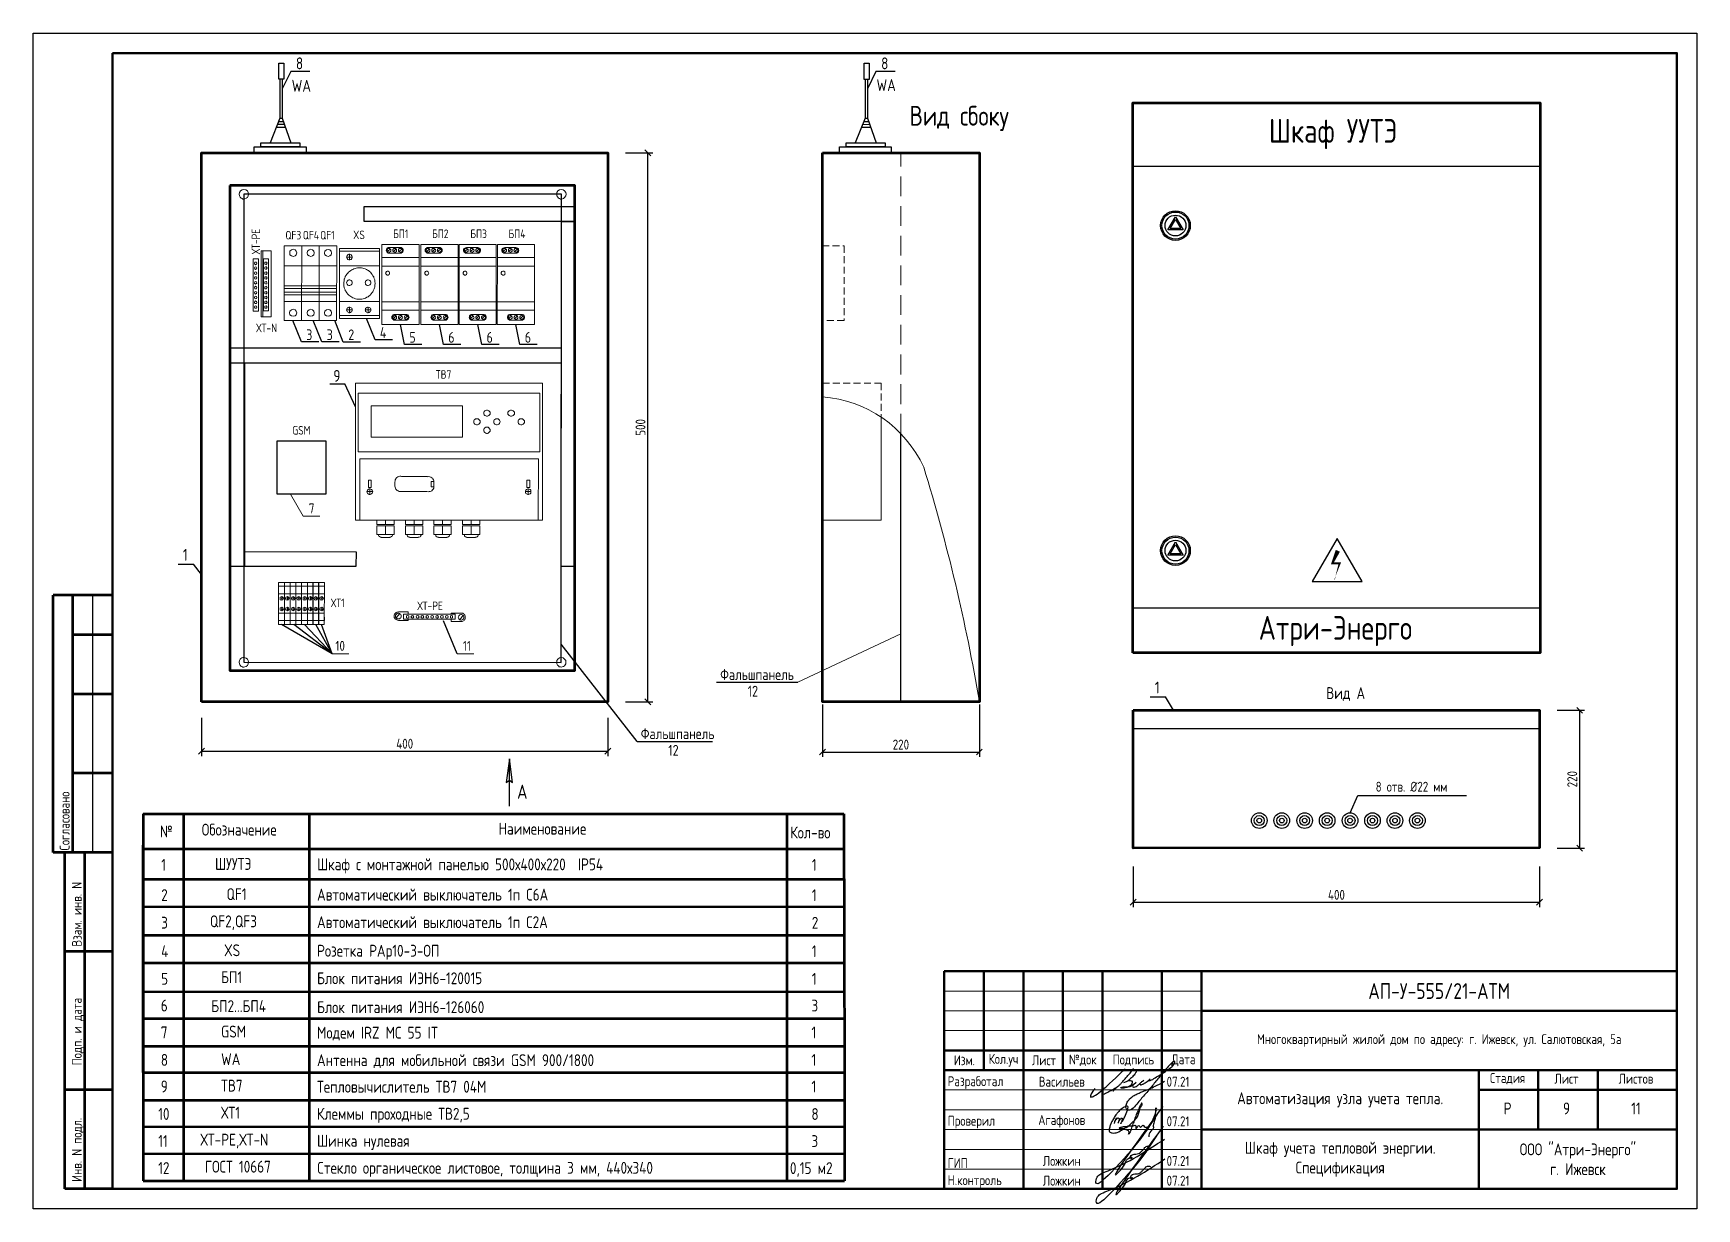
# Model space of a CAD drawing. Header units: millimetres. Extents: x -24312 to 142424, y -11214 to -5274.
# Drawn here: x 129012 to 137411, y -11214 to -5275 of the extents above; entities that cross this region are included whole.
import ezdxf
from ezdxf.enums import TextEntityAlignment as Align

# ---------------------------------------------------------------- set-up
doc = ezdxf.new("R2010")
doc.units = ezdxf.units.MM
for name, pattern in [('DASHED', [0.75, 0.5, -0.25]), ('K5LT_BASIC', [0]), ('K5LT_THIN', [0])]:
    doc.linetypes.add(name, pattern=pattern)
doc.layers.get('0').update_dxf_attribs({"color": 250})
doc.layers.add('0_Ном._пера__1', color=7, linetype='Continuous', lineweight=5)
doc.layers.add('0_Ном._пера__4', color=7, linetype='Continuous', lineweight=50)
doc.layers.add('размеры опор', color=246, linetype='Continuous')
doc.styles.add('ГОСТ 2.304', font='')
doc.styles.add('ГостА', font='', dxfattribs={"height": 50})
doc.styles.add('РАЗМЕР', font='simplex.shx', dxfattribs={"width": 0.8, "height": 45})
doc.styles.get('ГОСТ 2.304').set_extended_font_data('GOST 2.304 type A')
doc.styles.get('ГостА').set_extended_font_data('GOST type A')
doc.dimstyles.new('1х20', dxfattribs={"dimscale": 20, "dimtxt": 45, "dimasz": 1.5, "dimexe": 1.25, "dimexo": 0.625, "dimtad": 1, "dimdec": 0, "dimrnd": 5, "dimtxsty": 'РАЗМЕР', "dimblk": 'OBLIQUE', "dimcen": 1.5, "dimclrd": 256, "dimclre": 256, "dimclrt": 256, "dimadec": 0, "dimazin": 0, "dimtfac": 1, "dimtdec": 0, "dimtmove": 0, "dimatfit": 3, "dimfxl": 1.25, "dimlwd": -1, "dimarcsym": 0})

msp = doc.modelspace()

# ---------------------------------------------------------------- texts
at = {"lineweight": 18, "style": 'ГОСТ 2.304'}
for s, height, p in [('WA', 60, (130317.009, -5570.35)), ('QF3', 43.2, (130285.261, -6317.005)), ('QF4', 43.2, (130373.065, -6316.723)), ('QF1', 43.2, (130460.867, -6317.02)), ('XS', 43.2, (130627.286, -6315.241)), ('БП1', 43.2, (130829.319, -6309.611)), ('БП2', 43.2, (131025.743, -6309.633)), ('БП3', 43.2, (131218.869, -6309.655)), ('БП4', 43.2, (131411.996, -6309.677)), ('ХТ-N', 43.2, (130138.033, -6785.563)), ('ТВ7', 43.2, (131044.728, -7020.528)), ('GSM', 43.2, (130320.341, -7302.668)), ('ХТ1', 43.2, (130515.057, -8174.77)), ('ХТ-РЕ', 43.2, (130951.643, -8189.298)), ('№', 60, (129651.329, -9337.596)), ('Обозначение', 60, (129863.196, -9328.521)), ('Наименование', 60, (131361.207, -9323.853)), ('Кол-во', 60, (132834.707, -9342.741)), ('1', 60, (129657.963, -9506.529)), ('ШУУТЭ', 60, (129929.779, -9501.667)), ('Шкаф с монтажной панелью 500х400х220  IP54', 60, (130445.072, -9503.969)), ('1', 60, (132942.981, -9506.901)), ('2', 60, (129657.946, -9659.395)), ('QF1', 60, (129987.982, -9654.533)), ('Автоматический выключатель 1п С6А', 60, (130445.055, -9656.835)), ('1', 60, (132942.964, -9659.767)), ('3', 60, (129657.93, -9798.52)), ('QF2,QF3', 60, (129904.284, -9791.719)), ('Автоматический выключатель 1п С2А', 60, (130445.039, -9795.96)), ('2', 60, (132942.948, -9798.892)), ('4', 60, (129657.913, -9942.797)), ('XS', 60, (129975.351, -9937.936)), ('Розетка РАр10-3-ОП', 60, (130445.023, -9940.238)), ('1', 60, (132942.931, -9943.169)), ('5', 60, (129657.898, -10081.922)), ('БП1', 60, (129960.531, -10073.921)), ('Блок питания ИЭН6-120015', 60, (130445.007, -10079.363)), ('1', 60, (132942.916, -10082.294)), ('6', 60, (129656.201, -10217.006)), ('БП2...БП4', 60, (129910.713, -10219.91)), ('3', 60, (132941.219, -10217.378)), ('Блок питания ИЭН6-126060', 60, (130444.991, -10225.358)), ('7', 60, (129656.186, -10352.696)), ('GSM', 60, (129960.5, -10348.735)), ('Модем IRZ МС 55 IT', 60, (130444.976, -10354.177)), ('1', 60, (132941.204, -10353.068)), ('8', 60, (129656.17, -10491.821)), ('WA', 60, (129960.484, -10487.86)), ('Антенна для мобильной связи GSM 900/1800', 60, (130444.96, -10493.302)), ('1', 60, (132941.188, -10492.193)), ('9', 60, (129656.155, -10625.793)), ('ТВ7', 60, (129960.469, -10621.833)), ('Тепловычислитель ТВ7 04М ', 60, (130444.945, -10627.275)), ('1', 60, (132941.173, -10626.165)), ('10', 60, (129642.83, -10764.918)), ('ХТ1', 60, (129960.453, -10758.381)), ('Клеммы проходные ТВ2,5', 60, (130444.93, -10763.823)), ('8', 60, (132941.157, -10765.29)), ('ХТ-РЕ,ХТ-N', 60, (129856.277, -10894.645)), ('11', 60, (129642.814, -10901.467)), ('Шинка нулевая', 60, (130444.914, -10900.372)), ('3', 60, (132941.142, -10901.839)), ('12', 60, (129642.814, -11038.015)), ('ГОСТ 10667', 60, (129879.263, -11031.169)), ('Cтекло органическое листовое, толщина 3 мм, 440х340', 60, (130444.899, -11036.896)), ('0,15 м2', 60, (132832.611, -11038.363))]:
    msp.add_text(s, height=height, dxfattribs=at).set_placement(p)
at = {"color": 0, "lineweight": 18, "style": 'ГОСТ 2.304'}
msp.add_text('WA', height=60, dxfattribs=at).set_placement((133269.736, -5567.093))
at = {"style": 'ГОСТ 2.304'}
for s, height, p in [('Вид сбоку', 100, (133436.064, -5742.008)), ('7', 50, (130403.748, -7700.421)), ('10', 50, (130538.013, -8395.028)), ('11', 50, (131181.287, -8395.028)), ('Фальшпанель', 55, (132480.66, -8542.415)), ('12', 55, (132619.39, -8626.504)), ('Вид А', 60, (135540.224, -8638.72)), ('Фальшпанель', 55, (132079.55, -8841.308)), ('12', 55, (132218.281, -8925.398)), ('А', 72, (131455.162, -9142.787))]:
    msp.add_text(s, height=height, dxfattribs=at).set_placement(p)
at = {"linetype": 'Continuous', "style": 'ГОСТ 2.304'}
for s, p in [('Шкаф УУТЭ', (135250.711, -5828.337)), ('Атри-Энерго', (135199.681, -8338.957))]:
    msp.add_text(s, height=120, dxfattribs=at).set_placement(p)
at = {"lineweight": 18, "style": 'ГОСТ 2.304'}
msp.add_text('ХТ-РЕ', height=43.2, rotation=90, dxfattribs=at).set_placement((130157.608, -6391.718))
at = {"style": 'ГОСТ 2.304'}
for s, p in [('9', (130545.053, -7006.175)), ('1', (129779.514, -7909.987)), ('1', (134687.138, -8580.263))]:
    msp.add_text(s, height=60, dxfattribs=at).set_placement(p, align=Align.MIDDLE_CENTER)
at = {"lineweight": 18, "style": 'ГОСТ 2.304'}
msp.add_text('8 отв. %%C22 мм', height=50, dxfattribs=at).set_placement((135971.075, -9081.61), align=Align.MIDDLE_CENTER)
at = {"style": 'ГОСТ 2.304'}
for s, height, p in [('АП-У-555/21-АТМ', 80, (136111.151, -10113.68)), ('Изм.', 50, (133713.58, -10463.627)), ('Кол.уч', 50, (133911.151, -10463.68)), ('Лист', 50, (134115.411, -10463.627)), ('№док', 50, (134311.42, -10463.627)), ('Подпись', 50, (134566.686, -10463.627)), ('Дата', 50, (134819.674, -10463.627)), ('Стадия', 50, (136456.121, -10556.954)), ('Лист', 50, (136753.69, -10556.954)), ('Листов', 50, (137104.396, -10556.954)), ('Р', 60, (136456.121, -10706.954)), ('9', 60, (136753.69, -10706.954)), ('11', 60, (137104.396, -10706.954))]:
    msp.add_text(s, height=height, dxfattribs=at).set_placement(p, align=Align.MIDDLE)
for s, insert, char_height, width, attachment_point in [('8', (130356.635, -5397.283), 60, 103.37371, 2), ('8', (133311.322, -5397.445), 60, 103.37371, 2), ('3', (130406.057, -6771.143), 54, 93.03634, 2), ('3', (130509.161, -6771.155), 54, 93.03634, 2), ('2', (130617.738, -6771.453), 54, 93.03634, 2), ('4', (130778.527, -6760.045), 54, 93.03634, 2), ('5', (130927.106, -6784.417), 54, 93.03634, 2), ('6', (131123.53, -6784.44), 54, 93.03634, 2), ('6', (131316.656, -6784.462), 54, 93.03634, 2), ('6', (131509.783, -6784.483), 54, 93.03634, 2), ('\\pxsm1;Автоматизация узла учета тепла.', (135611.151, -10663.68), 60, 1400, 5), ('{\\C7;Шкаф учета тепловой энергии.\\P}Спецификация', (135611.151, -10963.68), 60, 1400, 5), ('\\pxsm1;ООО "Атри-Энерго"\\Pг. Ижевск', (136811.151, -10963.68), 60, 1000, 5)]:
    msp.add_mtext(s, dxfattribs=dict(at, insert=insert, char_height=char_height, width=width, attachment_point=attachment_point))
at = {"insert": (136111.151, -10363.68), "char_height": 50, "width": 2400, "attachment_point": 5, "line_spacing_factor": 0.9, "style": 'ГОСТ 2.304'}
msp.add_mtext('\\pxqc;{\\C0;Многоквартирный жилой дом по адресу: г. Ижевск, ул. Салютовская, 5а}', dxfattribs=at)
at = {"char_height": 50, "style": 'ГОСТ 2.304'}
for s, insert, attachment_point in [('\\A1;Разработал', (133629.262, -10608.042), 7), ('\\A1;Васильев', (134205.177, -10572.006), 5), ('\\A1;07.21', (134734.44, -10597.006), 7), ('\\A1;Проверил', (133629.262, -10808.042), 7), ('\\A1;Агафонов', (134205.177, -10772.006), 5), ('\\A1;07.21', (134734.44, -10797.006), 7), ('\\A1;ГИП', (133629.262, -11008.042), 7), ('\\A1;Ложкин', (134205.177, -10972.006), 5), ('\\A1;07.21', (134734.44, -10997.006), 7), ('\\A1;Н.контроль', (133629.262, -11108.042), 7), ('\\A1;Ложкин', (134205.177, -11072.006), 5), ('\\A1;07.21', (134734.44, -11097.006), 7)]:
    msp.add_mtext(s, dxfattribs=dict(at, insert=insert, attachment_point=attachment_point))
at = {"layer": '0_Ном._пера__1', "color": 7, "linetype": 'Continuous', "lineweight": 20, "style": 'ГОСТ 2.304'}
for s, p in [('Согласовано', (129195.651, -9403.68)), ('Взам. инв. N', (129257.278, -9889.389)), ('Подп. и дата', (129257.278, -10489.389)), ('Инв. N подл.', (129257.278, -11077.993))]:
    msp.add_text(s, height=50, rotation=90, dxfattribs=at).set_placement(p)

# ---------------------------------------------------------------- blocks, each defined once
blk = doc.blocks.new('A$C4EB2491E')
at = {"ltscale": 0.3}
for points, degree in [([(27, 135), (10, 108), (0, 94), (-1, 81), (7, 80), (28, 88), (75, 124), (123, 168), (216, 256)], 3), ([(75, 124), (72, 109), (72, 98), (76, 96), (89, 102), (100, 108), (116, 115), (131, 123), (140, 129), (153, 135), (166, 143), (181, 155), (191, 166), (212, 189), (230, 211), (246, 227), (261, 249), (269, 260)], 3), ([(258, 244), (279, 253), (287, 247), (286, 237), (284, 234), (270, 213), (241, 188), (238, 185), (234, 181), (206, 170)], 3), ([(361, 183), (381, 185), (390, 194), (435, 218), (480, 250), (509, 269), (529, 296), (527, 304), (518, 306), (484, 271), (458, 240), (424, 199), (404, 175), (381, 145), (365, 127), (338, 94), (313, 66), (292, 39), (256, 0), (236, -2), (220, 9), (221, 31), (231, 55), (258, 83), (287, 99), (310, 108), (332, 119), (371, 132), (399, 146), (441, 167), (462, 179)], 3), ([(166, 143), (140, 117)], 1), ([(238, 185), (256, 184), (261, 181), (262, 174), (259, 164), (249, 149), (236, 143), (206, 136), (193, 135), (187, 140), (195, 143), (205, 144), (214, 144), (231, 145), (246, 147), (260, 151), (286, 173)], 3), ([(264, 156), (261, 143), (273, 141), (287, 147), (295, 153), (312, 169), (324, 180), (333, 185), (333, 186)], 3), ([(307, 165), (311, 157), (316, 157), (326, 160), (340, 168), (358, 179), (372, 194)], 3)]:
    blk.add_open_spline(points, degree=degree, dxfattribs=at)
blk = doc.blocks.new('A$C0EED4A08')
at = {"lineweight": -2}
blk.add_open_spline([(20.7, 61.2), (21.7, 64.7), (23.4, 71.3), (32.8, 94.2), (24.5, 74.4), (32, 84), (36.5, 87.6), (43.7, 84.6), (42.1, 76.2), (40, 71.5), (35.2, 58.6), (40.1, 68.6), (41.9, 72.9), (45.2, 77.8), (48.5, 81.4), (50.9, 86.6), (59.3, 86), (55.6, 79.5), (55.4, 74.5), (52.8, 68.5), (51.8, 64), (48, 55.7), (54.5, 70.4), (59.7, 74.5), (64.6, 83.8), (72.5, 102.5), (95.3, 150.3), (62.6, 134.7), (50, 127.5), (39.9, 115.2), (29.1, 103.7), (19.8, 87.5), (9.7, 71.6), (2.3, 55.7), (-2.1, 40.8), (-5.4, 21.3), (15, 16.1), (36.5, 18.9), (59.8, 37.2), (88.3, 47.9), (105.1, 69.4), (127.4, 87), (133.6, 115.2), (140.2, 136.7), (150.7, 149.9), (145.6, 155.7), (141.5, 147.9), (138.2, 143.1), (134.1, 133.3), (131, 120.9), (123.3, 108.6), (118.7, 94.1), (113.6, 81.6), (109.9, 69.5), (105.8, 57.7), (100.9, 47), (98.7, 35.8), (93.4, 26.3), (92.6, 18.9), (82.4, 8.9), (91.8, 24.9), (78.5, 31), (67.6, 34.1), (56.4, 38.1), (47.5, 34.5), (39.3, 42), (50, 43.8), (55.7, 45.7), (62.2, 46.5), (68.8, 48.5), (76.6, 47.1), (84, 50.5), (92.3, 49.4), (99.6, 50.2), (107.9, 48.5), (114.2, 56.5), (120.1, 50.1), (118.9, 44.9), (117.9, 33.5), (126.9, 45.4), (132.3, 54.2), (136.9, 47.7), (141.6, 41), (146.3, 48.9), (152, 56.8), (157.2, 46), (170.6, 40.8), (188.8, 54.4), (195.8, 75.5), (206.7, 97.8), (210.2, 112.3), (216.6, 130.9), (210.3, 131.2), (208.9, 126.4), (209.7, 121.1), (208.4, 112.7), (208, 103.5), (208.5, 90), (205.7, 76.5), (202.8, 62.8), (197.5, 51.3), (203, 35.6), (181.6, 25), (179.5, 9.6), (178.2, 0)], degree=3, knots=[0, 0, 0, 0, 14.167194, 26.890754, 35.314392, 41.71436, 48.403337, 54.150711, 59.523492, 69.993822, 76.883495, 83.397454, 89.57598, 94.081517, 100.137054, 104.648788, 110.534043, 115.493961, 121.373327, 126.797914, 133.938197, 137.532955, 146.786799, 157.755729, 165.260393, 175.818679, 226.056962, 240.336611, 262.561771, 272.876484, 287.353537, 309.903384, 328.55104, 344.088105, 361.577216, 378.236769, 391.917028, 414.769459, 443.718804, 478.129909, 503.813264, 524.041038, 561.991008, 582.758455, 598.428883, 599.36325, 603.50078, 615.547993, 623.086606, 633.715246, 654.209645, 665.828887, 679.140989, 694.626301, 703.84956, 716.745925, 729.559612, 738.298125, 747.961274, 755.137825, 764.222563, 777.339173, 788.965562, 801.29066, 810.743379, 816.064539, 824.798882, 830.543276, 836.595448, 843.748837, 851.271103, 859.282141, 867.178556, 875.723493, 881.563983, 891.725366, 896.369877, 902.244552, 908.638358, 920.616836, 927.949916, 933.945368, 939.689414, 948.004643, 954.238626, 963.410453, 972.22617, 996.743911, 1017.877019, 1041.418789, 1065.997666, 1077.036801, 1078.444202, 1082.718227, 1088.858229, 1095.371672, 1107.7691, 1116.500316, 1135.9592, 1148.681173, 1158.604198, 1173.41822, 1190.005644, 1217.589276, 1217.589276, 1217.589276, 1217.589276], dxfattribs=at)
blk = doc.blocks.new('A$C34D362C5')
at = {"ltscale": 10}
for points, knots in [([(246.3, 339.2), (98.6, 135.3), (-65.7, -91.6), (58.6, 45.2), (62.1, 78.5), (95.3, 83.3), (79.2, 67.2), (82.6, 94), (103.8, 99.1), (127.8, 97.9), (139.8, 113.9), (151.4, 123.6), (161.9, 140.1), (175.7, 137.5), (182.9, 136.2)], [0, 0, 0, 0, 394.18074, 438.533546, 481.486652, 491.046134, 501.356163, 513.672121, 536.487376, 564.707433, 579.283425, 593.152603, 611.287332, 631.336975, 631.336975, 631.336975, 631.336975]), ([(217.5, 299.5), (168.8, 221.7), (108.8, 126), (-98.7, -78.1), (-88.4, -15.6), (-62.3, 2.2), (60.8, 46.3), (163.3, 113.7), (254.5, 173.8)], [0, 0, 0, 0, 378.961016, 466.592226, 495.418146, 520.544535, 560.396751, 886.010372, 886.010372, 886.010372, 886.010372])]:
    blk.add_open_spline(points, degree=3, knots=knots, dxfattribs=at)
blk = doc.blocks.new('_Oblique')
at = {"color": 0, "linetype": 'ByBlock', "lineweight": -2}
blk.add_line((-0.5, -0.5), (0.5, 0.5), dxfattribs=at)
blk = doc.blocks.new('*D230')
at = {"lineweight": -2, "ltscale": 0.3, "transparency": 16777216}
for p, q in [((134566.3, -9485.2), (134566.3, -9690.3)), ((136617.9, -9484), (136617.9, -9690.3))]:
    blk.add_line(p, q, dxfattribs=at)
at = {"ltscale": 0.3, "transparency": 16777216}
blk.add_line((134566.3, -9665.3), (136617.9, -9665.3), dxfattribs=at)
at = {"layer": 'Defpoints', "color": 0, "ltscale": 0.3, "transparency": 16777216}
for p in [(134566.3, -9472.7), (136617.9, -9471.5), (136617.9, -9665.3)]:
    blk.add_point(p, dxfattribs=at)
at = {"ltscale": 0.3, "transparency": 16777216, "xscale": 30, "yscale": 30, "zscale": 30, "rotation": 180}
blk.add_blockref('_Oblique', (134566.3, -9665.3), dxfattribs=at)
at = {"ltscale": 0.3, "transparency": 16777216, "xscale": 30, "yscale": 30, "zscale": 30}
blk.add_blockref('_Oblique', (136617.9, -9665.3), dxfattribs=at)
at = {"ltscale": 0.3, "transparency": 16777216, "insert": (135592.1, -9627.8), "char_height": 50, "attachment_point": 5, "style": 'ГостА'}
blk.add_mtext('400', dxfattribs=at)
blk = doc.blocks.new('*D231')
at = {"lineweight": -2, "ltscale": 0.3, "transparency": 16777216}
for p, q in [((136706.3, -8695.7), (136845.2, -8695.7)), ((136706.3, -9391.4), (136845.2, -9391.4))]:
    blk.add_line(p, q, dxfattribs=at)
at = {"ltscale": 0.3, "transparency": 16777216}
blk.add_line((136820.2, -9391.4), (136820.2, -8695.7), dxfattribs=at)
at = {"layer": 'Defpoints', "color": 0, "ltscale": 0.3, "transparency": 16777216}
for p in [(136693.8, -8695.7), (136820.2, -8695.7), (136693.8, -9391.4)]:
    blk.add_point(p, dxfattribs=at)
at = {"ltscale": 0.3, "transparency": 16777216, "xscale": 30, "yscale": 30, "zscale": 30}
for p, rotation in [((136820.2, -8695.7), 90), ((136820.2, -9391.4), 270)]:
    blk.add_blockref('_Oblique', p, dxfattribs=dict(at, rotation=rotation))
at = {"ltscale": 0.3, "transparency": 16777216, "insert": (136782.7, -9043.5), "char_height": 50, "attachment_point": 5, "rotation": 90, "style": 'ГостА'}
blk.add_mtext('220', dxfattribs=at)
blk = doc.blocks.new('*D232')
at = {"lineweight": -2, "ltscale": 0.3, "transparency": 16777216}
for p, q in [((132001.8, -5879.4), (132140.8, -5879.4)), ((132001.8, -8653.2), (132140.8, -8653.2))]:
    blk.add_line(p, q, dxfattribs=at)
at = {"ltscale": 0.3, "transparency": 16777216}
blk.add_line((132115.8, -8653.2), (132115.8, -5879.4), dxfattribs=at)
at = {"layer": 'Defpoints', "color": 0, "ltscale": 0.3, "transparency": 16777216}
for p in [(131989.3, -5879.4), (132115.8, -5879.4), (131989.3, -8653.2)]:
    blk.add_point(p, dxfattribs=at)
at = {"ltscale": 0.3, "transparency": 16777216, "xscale": 30, "yscale": 30, "zscale": 30}
for p, rotation in [((132115.8, -5879.4), 90), ((132115.8, -8653.2), 270)]:
    blk.add_blockref('_Oblique', p, dxfattribs=dict(at, rotation=rotation))
at = {"ltscale": 0.3, "transparency": 16777216, "insert": (132078.3, -7266.3), "char_height": 50, "attachment_point": 5, "rotation": 90, "style": 'ГостА'}
blk.add_mtext('500', dxfattribs=at)
blk = doc.blocks.new('*D233')
at = {"lineweight": -2, "ltscale": 0.3, "transparency": 16777216}
for p, q in [((129861.8, -8733.2), (129861.8, -8926.8)), ((131913.4, -8733.4), (131913.4, -8926.8))]:
    blk.add_line(p, q, dxfattribs=at)
at = {"ltscale": 0.3, "transparency": 16777216}
blk.add_line((129861.8, -8901.8), (131913.4, -8901.8), dxfattribs=at)
at = {"layer": 'Defpoints', "color": 0, "ltscale": 0.3, "transparency": 16777216}
for p in [(129861.8, -8720.7), (131913.4, -8720.9), (131913.4, -8901.8)]:
    blk.add_point(p, dxfattribs=at)
at = {"ltscale": 0.3, "transparency": 16777216, "xscale": 30, "yscale": 30, "zscale": 30, "rotation": 180}
blk.add_blockref('_Oblique', (129861.8, -8901.8), dxfattribs=at)
at = {"ltscale": 0.3, "transparency": 16777216, "xscale": 30, "yscale": 30, "zscale": 30}
blk.add_blockref('_Oblique', (131913.4, -8901.8), dxfattribs=at)
at = {"ltscale": 0.3, "transparency": 16777216, "insert": (130887.6, -8864.3), "char_height": 50, "attachment_point": 5, "style": 'ГостА'}
blk.add_mtext('400', dxfattribs=at)
blk = doc.blocks.new('*D234')
at = {"lineweight": -2, "ltscale": 0.3, "transparency": 16777216}
for p, q in [((132996.9, -8665.9), (132996.9, -8931.3)), ((133789.1, -8665.9), (133789.1, -8931.3))]:
    blk.add_line(p, q, dxfattribs=at)
at = {"ltscale": 0.3, "transparency": 16777216}
blk.add_line((132996.9, -8906.3), (133789.1, -8906.3), dxfattribs=at)
at = {"layer": 'Defpoints', "color": 0, "ltscale": 0.3, "transparency": 16777216}
for p in [(132996.9, -8653.4), (133789.1, -8653.4), (133789.1, -8906.3)]:
    blk.add_point(p, dxfattribs=at)
at = {"ltscale": 0.3, "transparency": 16777216, "xscale": 30, "yscale": 30, "zscale": 30, "rotation": 180}
blk.add_blockref('_Oblique', (132996.9, -8906.3), dxfattribs=at)
at = {"ltscale": 0.3, "transparency": 16777216, "xscale": 30, "yscale": 30, "zscale": 30}
blk.add_blockref('_Oblique', (133789.1, -8906.3), dxfattribs=at)
at = {"ltscale": 0.3, "transparency": 16777216, "insert": (133393, -8868.8), "char_height": 50, "attachment_point": 5, "style": 'ГостА'}
blk.add_mtext('220', dxfattribs=at)

# ---------------------------------------------------------------- dimensions: what is measured, and where the dimension line sits
at = {"ltscale": 0.3}
dim = msp.add_linear_dim(base=(132115.781, -5879.402), p1=(131989.342, -8653.245), p2=(131989.342, -5879.402), angle=90, text='500', dimstyle='1х20', override={"dimtxt": 50, "dimtxsty": 'ГостА'}, dxfattribs=at)
dim.commit()
dim.dimension.update_dxf_attribs({"geometry": '*D232', "text_midpoint": (132078.281, -7266.324)})
dim = msp.add_linear_dim(base=(131913.43, -8901.759), p1=(129861.8, -8720.712), p2=(131913.43, -8720.944), text='400', dimstyle='1х20', override={"dimtxt": 50, "dimtxsty": 'ГостА'}, dxfattribs=at)
dim.commit()
dim.dimension.update_dxf_attribs({"geometry": '*D233', "text_midpoint": (130887.615, -8901.759), "dimtype": 160})
for base, p1, p2, text, picture, middle in [((133789.145, -8906.326), (132996.859, -8653.395), (133789.145, -8653.395), '220', '*D234', (133393.002, -8868.826)), ((136617.92, -9665.261), (134566.258, -9472.682), (136617.92, -9471.509), '400', '*D230', (135592.089, -9627.761))]:
    dim = msp.add_linear_dim(base=base, p1=p1, p2=p2, text=text, dimstyle='1х20', override={"dimtxt": 50, "dimtxsty": 'ГостА'}, dxfattribs=at)
    dim.commit()
    dim.dimension.update_dxf_attribs({"geometry": picture, "text_midpoint": middle})
dim = msp.add_linear_dim(base=(136820.239, -8695.663), p1=(136693.8, -9391.356), p2=(136693.8, -8695.663), angle=90, text='220', dimstyle='1х20', override={"dimtxt": 50, "dimtxsty": 'ГостА'}, dxfattribs=at)
dim.commit()
dim.dimension.update_dxf_attribs({"geometry": '*D231', "text_midpoint": (136820.239, -9043.509), "dimtype": 160})

# ---------------------------------------------------------------- linework, layer by layer
for p, q in [((130269.361, -5507.938), (130269.134, -5704.786)), ((130409.147, -5467.863), (130312.087, -5467.863)), ((133224.047, -5508.099), (133223.82, -5704.948)), ((133363.833, -5468.025), (133266.773, -5468.025)), ((130257.964, -5704.53), (130269.054, -5704.518)), ((130269.134, -5704.786), (130313.235, -5828.916)), ((133212.651, -5704.692), (133223.741, -5704.68)), ((133223.82, -5704.948), (133267.921, -5829.077)), ((130240.039, -5748.974), (130282.302, -5749.099)), ((130245.592, -5735.204), (130278.112, -5734.999)), ((130251.402, -5720.8), (130273.988, -5721.122)), ((130273.988, -5721.122), (130274.943, -5721.136)), ((130278.112, -5734.999), (130279.864, -5734.988)), ((130282.302, -5749.099), (130284.88, -5749.107)), ((133194.725, -5749.136), (133236.988, -5749.261)), ((133200.279, -5735.366), (133232.798, -5735.16)), ((133206.088, -5720.962), (133228.675, -5721.284)), ((133228.675, -5721.284), (133229.629, -5721.298)), ((133232.798, -5735.16), (133234.55, -5735.149)), ((133236.988, -5749.261), (133239.567, -5749.269)), ((134740.65, -6268.857), (134779.322, -6201.874)), ((134779.322, -6201.874), (134817.995, -6268.857)), ((134817.995, -6268.857), (134740.65, -6268.857)), ((134752.252, -6262.159), (134779.322, -6215.271)), ((134806.393, -6262.159), (134752.252, -6262.159)), ((134779.322, -6215.271), (134806.393, -6262.159)), ((130453.317, -6834.665), (130365.963, -6834.665)), ((130556.421, -6834.677), (130469.067, -6834.677)), ((130664.998, -6834.975), (130577.644, -6834.975)), ((130825.787, -6823.567), (130738.433, -6823.567)), ((130974.366, -6847.939), (130887.012, -6847.939)), ((131170.79, -6847.962), (131083.436, -6847.962)), ((131363.916, -6847.983), (131276.562, -6847.983)), ((131557.043, -6848.005), (131469.689, -6848.005)), ((134740.65, -7911.041), (134779.322, -7844.059)), ((134752.252, -7904.343), (134779.322, -7857.455)), ((134779.322, -7844.059), (134817.995, -7911.041)), ((134779.322, -7857.455), (134806.393, -7904.343)), ((134817.995, -7911.041), (134740.65, -7911.041)), ((134806.393, -7904.343), (134752.252, -7904.343)), ((129312.232, -9413.68), (129312.232, -8113.68)), ((134566.258, -8786.795), (136613.794, -8786.795)), ((131416.341, -8940.207), (131400.543, -9060.207)), ((131432.139, -9060.207), (131416.341, -8940.207)), ((131416.341, -9180.207), (131416.341, -8940.207)), ((131400.543, -9060.207), (131416.341, -9048.207)), ((131416.341, -9048.207), (131432.139, -9060.207))]:
    msp.add_line(p, q)
at = {"ltscale": 0.3}
for p, q in [((130312.087, -5467.863), (130269.306, -5555.849)), ((133266.773, -5468.025), (133223.992, -5556.01)), ((130738.433, -6823.567), (130695.327, -6715.477)), ((130365.963, -6834.665), (130322.857, -6726.575)), ((130469.067, -6834.677), (130425.961, -6726.586)), ((130577.644, -6834.975), (130534.538, -6726.884)), ((130887.012, -6847.939), (130866.617, -6746.661)), ((131083.436, -6847.962), (131063.04, -6746.684)), ((131276.562, -6847.983), (131256.167, -6746.706)), ((131469.689, -6848.005), (131449.293, -6746.727)), ((135660.679, -9213.162), (135700.677, -9126.736)), ((135700.677, -9126.736), (136249.508, -9126.736))]:
    msp.add_line(p, q, dxfattribs=at)
at = {"linetype": 'DASHED', "lineweight": 5, "ltscale": 200}
msp.add_line((133393.002, -7298.337), (133393.002, -5879.391), dxfattribs=at)
at = {"color": 5}
for p, q in [((134564.674, -5947.198), (136620.094, -5947.43)), ((134564.421, -8177.96), (136619.841, -8178.192))]:
    msp.add_line(p, q, dxfattribs=at)
at = {"linetype": 'Continuous', "ltscale": 0.7}
for p, q in [((130509.734, -7046.621), (130586.167, -7047.046)), ((130639.832, -7162.56), (130586.167, -7047.046)), ((129744.195, -7956.524), (129820.628, -7956.95)), ((129861.872, -8009.922), (129820.753, -7957.734)), ((134651.819, -8626.8), (134728.252, -8627.226)), ((134769.496, -8695.663), (134728.467, -8627.227))]:
    msp.add_line(p, q, dxfattribs=at)
at = {"lineweight": 5, "ltscale": 10}
for p, q in [((132996.938, -7735.616), (132996.938, -7043.057)), ((133293.027, -7199.233), (133293.027, -7735.616)), ((133293.027, -7735.616), (132996.938, -7735.616)), ((132873.363, -8553.811), (133393.002, -8309.265))]:
    msp.add_line(p, q, dxfattribs=at)
at = {"linetype": 'DASHED', "lineweight": 5, "ltscale": 70}
for p, q in [((132996.938, -7043.057), (133293.027, -7043.057)), ((133293.027, -7043.057), (133293.027, -7199.233))]:
    msp.add_line(p, q, dxfattribs=at)
at = {"lineweight": 30, "ltscale": 10}
msp.add_line((133393.002, -8653.395), (133393.002, -7298.337), dxfattribs=at)
at = {"lineweight": 15}
for p, q in [((130374.158, -7715.19), (130310.606, -7603.072)), ((130458.899, -7715.19), (130374.158, -7715.19)), ((130605.589, -8409.797), (130520.849, -8409.797)), ((131236.438, -8409.797), (131151.697, -8409.797))]:
    msp.add_line(p, q, dxfattribs=at)
at = {"color": 7, "linetype": 'Continuous'}
for p, q in [((135595.446, -7827.498), (135469.76, -8045.192)), ((135721.131, -8045.192), (135595.446, -7827.498)), ((135469.76, -8045.192), (135721.131, -8045.192))]:
    msp.add_line(p, q, dxfattribs=at)
at = {"linetype": 'K5LT_THIN'}
msp.add_line((129012.232, -9413.68), (129012.232, -8113.68), dxfattribs=at)
msp.add_line((129012.232, -9413.68), (129012.232, -8113.68), dxfattribs=at)
at = {"linetype": 'K5LT_BASIC', "lineweight": 53}
for p, q in [((129112.232, -9413.68), (129112.232, -8113.68)), ((129412.232, -8113.68), (129112.232, -8113.68)), ((129212.232, -9413.68), (129212.232, -8113.68)), ((129412.232, -8313.68), (129212.232, -8313.68)), ((129412.232, -8613.68), (129212.232, -8613.68)), ((129412.232, -9013.68), (129212.232, -9013.68)), ((129412.232, -9413.68), (129112.232, -9413.68)), ((129172.232, -11113.68), (129172.232, -9413.68)), ((129412.232, -9413.68), (129172.232, -9413.68)), ((129272.232, -11113.68), (129272.232, -9413.68)), ((129412.232, -9913.68), (129172.232, -9913.68)), ((129566.86, -10525.626), (129566.829, -10798.723)), ((129771.253, -10525.649), (129771.222, -10798.746)), ((130405.045, -10525.721), (130405.014, -10798.818)), ((132816.545, -10525.994), (132816.514, -10799.091)), ((133108.535, -10526.027), (133108.505, -10799.124)), ((129412.232, -10613.68), (129172.232, -10613.68)), ((129566.829, -10798.723), (129566.813, -10935.272)), ((129771.222, -10798.746), (129771.207, -10935.295)), ((130405.014, -10798.818), (130404.998, -10935.367)), ((132816.514, -10799.091), (132816.498, -10935.64)), ((133108.505, -10799.124), (133108.489, -10935.673)), ((129566.813, -10935.272), (129566.798, -11071.82)), ((129771.207, -10935.295), (129771.191, -11071.844)), ((130404.998, -10935.367), (130404.983, -11071.915)), ((132816.498, -10935.64), (132816.483, -11072.188)), ((133108.489, -10935.673), (133108.474, -11072.221)), ((129412.232, -11113.68), (129172.232, -11113.68))]:
    msp.add_line(p, q, dxfattribs=at)
for points in [[(129012.232, -5275.166), (137411.151, -5275.166), (137411.151, -11213.68), (129012.232, -11213.68)], [(130251.957, -5425.47), (130277.632, -5425.47), (130277.632, -5507.938), (130251.957, -5507.938)], [(133206.643, -5425.632), (133232.319, -5425.632), (133232.319, -5508.099), (133206.643, -5508.099)], [(130127.623, -5848.902), (130389.519, -5848.902), (130389.519, -5879.229), (130127.623, -5879.229)], [(130161.435, -5828.916), (130358.811, -5828.916), (130358.811, -5848.902), (130161.435, -5848.902)], [(133082.31, -5849.063), (133344.206, -5849.063), (133344.206, -5879.391), (133082.31, -5879.391)], [(133116.121, -5829.077), (133313.498, -5829.077), (133313.498, -5849.063), (133116.121, -5849.063)], [(130682.419, -6149.895), (131746.754, -6149.895), (131746.754, -6226.572), (130682.419, -6226.572)], [(131678.201, -7968.959), (131679.729, -6226.505), (131746.754, -6226.572), (131745.226, -7969.026)], [(131679.136, -6866.472), (130003.673, -6866.463), (130003.673, -6940.813), (131679.136, -6940.821)], [(130002.771, -7969.026), (130004.3, -6940.813), (130079.449, -6940.813), (130079.449, -7969.093)], [(130242.993, -7334.099), (130488.843, -7334.099), (130488.843, -7603.072), (130242.993, -7603.072)], [(130077.905, -7893.696), (130641.998, -7894.191), (130640.997, -7969.339), (130077.839, -7968.845)]]:
    msp.add_lwpolyline(points, close=True)
at = {"lineweight": 50}
msp.add_lwpolyline([(129412.232, -5375.166), (137311.151, -5375.166), (137311.151, -11113.68), (129412.232, -11113.68)], close=True, dxfattribs=at)
for points in [[(130257.753, -5507.938), (130257.964, -5704.53), (130207.796, -5828.916)], [(133212.439, -5508.099), (133212.651, -5704.692), (133162.482, -5829.077)], [(130520.849, -8409.797), (130265.637, -8262.115)], [(130520.849, -8409.797), (130328.291, -8262.116)], [(130520.849, -8409.797), (130381.884, -8262.122)], [(130520.849, -8409.797), (130438.152, -8262.128)], [(130520.849, -8409.797), (130467.214, -8262.131)], [(131151.697, -8409.797), (131083.236, -8243.376)]]:
    msp.add_lwpolyline(points)
at = {"linetype": 'K5LT_BASIC', "lineweight": 53}
for points in [[(134564.396, -8405.369), (134564.71, -5626.401), (136620.13, -5626.634), (136619.816, -8405.602), (134564.396, -8405.369)], [(129861.8, -8653.013), (129862.114, -5879.17), (131913.744, -5879.402), (131913.43, -8653.245), (129861.8, -8653.013)], [(130004.312, -6044.899), (130004.034, -8494.736), (131746.498, -8494.933), (131746.775, -6045.096), (130004.312, -6044.899)], [(129567.008, -9218.538), (129566.86, -10525.626)], [(129567.008, -9218.538), (131777.549, -9218.788)], [(129771.401, -9218.561), (129771.253, -10525.649)], [(130405.193, -9218.633), (130405.045, -10525.721)], [(130941.082, -9218.694), (133105.248, -9218.939)], [(132816.693, -9218.906), (132816.545, -10525.994)], [(133105.248, -9218.939), (133108.535, -10526.027)], [(129566.972, -9534.575), (129566.86, -10525.626), (129566.99, -9376.556)], [(129566.988, -9395.45), (131777.529, -9395.7)], [(130941.062, -9395.606), (133105.228, -9395.851)], [(132816.675, -9376.924), (132816.545, -10525.994)], [(129566.97, -9548.316), (133100.058, -9548.716)], [(129566.954, -9687.441), (133108.63, -9687.842)], [(129566.938, -9831.719), (133108.614, -9832.119)], [(129566.922, -9970.844), (133108.598, -9971.244)], [(129566.906, -10116.839), (133108.582, -10117.24)], [(129566.89, -10252.529), (133108.566, -10252.93)], [(129566.875, -10391.654), (133108.551, -10392.055)], [(129566.86, -10525.626), (133108.535, -10526.027)], [(129566.86, -10525.626), (133108.535, -10526.027)], [(129566.844, -10664.751), (133108.52, -10665.152)], [(129566.829, -10798.723), (133108.505, -10799.124)], [(129566.813, -10935.272), (133108.489, -10935.673)], [(129566.798, -11071.82), (133108.474, -11072.221)]]:
    msp.add_lwpolyline(points, dxfattribs=at)
for points in [[(132996.859, -5879.391), (133789.145, -5879.391), (133789.145, -8653.395), (132996.859, -8653.395)], [(134566.258, -8695.663), (136617.888, -8695.663), (136617.92, -9390.182), (134566.258, -9391.356)]]:
    msp.add_lwpolyline(points, close=True, dxfattribs=at)
at = {"lineweight": 18}
for points in [[(130099.53, -6088.193), (130097.058, -6079.536), (130093.349, -6070.879), (130084.693, -6065.932), (130076.036, -6064.694), (130066.143, -6065.929), (130058.722, -6070.875), (130053.774, -6079.531), (130051.3, -6088.188), (130053.772, -6096.845), (130055.009, -6100.555), (130057.482, -6103.028), (130061.191, -6107.976), (130066.138, -6110.449), (130071.084, -6112.923), (130076.031, -6112.924), (130080.977, -6111.688), (130087.161, -6109.215), (130089.635, -6106.742), (130093.345, -6105.506), (130097.056, -6096.85), (130099.53, -6088.193)], [(131702.25, -6088.375), (131701.014, -6079.718), (131694.832, -6071.061), (131687.413, -6066.113), (131678.756, -6064.875), (131668.863, -6066.111), (131661.442, -6071.057), (131656.494, -6079.713), (131655.257, -6088.369), (131656.492, -6097.026), (131660.202, -6103.21), (131663.911, -6108.157), (131668.858, -6110.631), (131673.804, -6113.105), (131678.751, -6113.105), (131684.934, -6111.869), (131689.881, -6109.397), (131692.355, -6106.924), (131694.828, -6105.687), (131701.012, -6097.031), (131702.25, -6088.375)], [(131746.748, -6282.536), (131746.746, -6301.086)], [(131746.751, -6255.33), (131746.749, -6273.88)], [(130163.33, -6707.87), (130163.368, -6375.207), (130214.071, -6375.212), (130214.034, -6707.876), (130163.33, -6707.87)], [(130170.788, -6375.207), (130170.75, -6707.871)], [(130279.616, -6349.387), (130367.419, -6349.396), (130366.14, -6726.58), (130279.573, -6726.57), (130279.616, -6349.387)], [(130342.682, -6385.257), (130340.21, -6375.363), (130334.027, -6369.179), (130325.371, -6366.705), (130316.714, -6369.177), (130308.056, -6375.36), (130306.819, -6385.253), (130308.054, -6393.91), (130316.71, -6400.094), (130325.367, -6402.568), (130334.024, -6400.096), (130340.208, -6393.913), (130342.682, -6385.257)], [(130367.419, -6349.396), (130456.459, -6349.407), (130455.18, -6726.59), (130367.377, -6726.58), (130367.419, -6349.396)], [(130430.485, -6385.267), (130428.013, -6375.373), (130421.83, -6369.189), (130413.174, -6366.715), (130404.517, -6369.187), (130397.096, -6375.37), (130394.622, -6385.263), (130397.094, -6393.92), (130404.514, -6400.104), (130413.17, -6402.578), (130421.827, -6400.106), (130428.011, -6393.923), (130430.485, -6385.267)], [(130455.222, -6349.694), (130544.262, -6349.704), (130542.982, -6726.888), (130455.179, -6726.878), (130455.222, -6349.694)], [(130518.288, -6385.565), (130515.815, -6375.671), (130509.633, -6369.487), (130500.976, -6367.013), (130492.319, -6369.485), (130484.899, -6375.668), (130482.424, -6385.561), (130484.897, -6394.218), (130492.316, -6400.402), (130500.972, -6402.876), (130509.629, -6400.404), (130515.813, -6394.221), (130518.288, -6385.565)], [(130558.001, -6715.461), (130558.04, -6363.011), (130759.617, -6363.034), (130759.577, -6715.484), (130558.001, -6715.461)], [(130558.039, -6376.614), (130759.616, -6376.637)], [(130772.63, -6746.651), (130772.676, -6342.261), (130960.649, -6342.282), (130960.603, -6746.672), (130772.63, -6746.651)], [(130808.537, -6357.105), (130804.827, -6358.341), (130799.88, -6360.814), (130797.407, -6363.287), (130794.933, -6366.997), (130793.696, -6371.943), (130794.932, -6375.653), (130797.405, -6379.364), (130799.878, -6383.074), (130804.824, -6385.548), (130808.534, -6385.548)], [(130818.429, -6371.946), (130818.43, -6368.236), (130815.956, -6365.762), (130811.01, -6362.052), (130807.3, -6362.051), (130802.353, -6363.287), (130798.643, -6368.234), (130798.642, -6371.944), (130798.642, -6375.654), (130802.352, -6379.364), (130807.298, -6381.838), (130811.008, -6380.602), (130815.955, -6378.129), (130818.429, -6375.656), (130818.429, -6371.946)], [(130801.115, -6378.127), (130815.957, -6364.526)], [(130808.537, -6357.105), (130866.661, -6357.111)], [(130846.872, -6371.949), (130846.873, -6368.239), (130845.636, -6365.766), (130840.69, -6362.055), (130835.744, -6362.055), (130832.033, -6363.291), (130828.323, -6368.237), (130827.086, -6371.947), (130828.322, -6375.657), (130832.032, -6379.368), (130835.741, -6381.841), (130840.688, -6380.605), (130845.635, -6378.132), (130846.872, -6375.659), (130846.872, -6371.949)], [(130830.795, -6378.131), (130844.4, -6364.529)], [(130876.552, -6371.953), (130875.316, -6368.242), (130874.08, -6365.769), (130869.134, -6362.058), (130865.424, -6362.058), (130860.477, -6363.294), (130856.766, -6368.24), (130856.766, -6371.95), (130856.765, -6375.66), (130860.475, -6379.371), (130865.421, -6381.845), (130869.131, -6380.608), (130874.078, -6378.136), (130875.315, -6375.662), (130876.552, -6371.953)], [(130859.238, -6378.134), (130874.08, -6364.532)], [(130866.658, -6385.555), (130870.368, -6385.555), (130875.315, -6383.082), (130877.788, -6379.373), (130880.262, -6375.663), (130880.262, -6371.953), (130880.263, -6367.006), (130877.79, -6363.296), (130875.317, -6360.822), (130870.371, -6358.349), (130866.661, -6357.111)], [(130969.054, -6746.673), (130969.099, -6342.283), (131157.073, -6342.304), (131157.027, -6746.694), (130969.054, -6746.673)], [(131004.961, -6357.127), (131001.251, -6358.363), (130997.541, -6360.836), (130993.83, -6363.309), (130991.357, -6367.019), (130991.356, -6371.966), (130991.356, -6375.676), (130993.828, -6379.386), (130997.538, -6383.096), (131001.248, -6385.57), (131004.958, -6385.57)], [(131014.853, -6371.968), (131014.853, -6368.258), (131013.617, -6365.785), (131008.67, -6362.074), (131003.724, -6362.074), (131000.014, -6363.31), (130996.303, -6368.256), (130996.303, -6371.966), (130996.302, -6375.676), (131000.012, -6379.387), (131003.722, -6381.86), (131008.668, -6380.624), (131013.615, -6378.151), (131014.852, -6375.678), (131014.853, -6371.968)], [(130998.775, -6378.15), (131012.38, -6364.548)], [(131004.961, -6357.127), (131063.084, -6357.134)], [(131044.533, -6371.972), (131043.296, -6368.261), (131042.06, -6365.788), (131037.114, -6362.077), (131033.404, -6362.077), (131028.457, -6363.313), (131024.746, -6368.259), (131024.746, -6371.969), (131024.746, -6375.679), (131028.455, -6379.39), (131033.402, -6381.864), (131037.112, -6380.627), (131042.059, -6378.155), (131043.296, -6375.681), (131044.533, -6371.972)], [(131027.219, -6378.153), (131042.06, -6364.551)], [(131072.976, -6371.975), (131071.74, -6368.265), (131070.503, -6365.791), (131065.557, -6362.081), (131061.847, -6362.08), (131056.9, -6363.316), (131053.19, -6368.263), (131053.189, -6371.973), (131053.189, -6375.683), (131056.898, -6379.393), (131061.845, -6381.867), (131065.555, -6380.631), (131070.502, -6378.158), (131071.739, -6375.685), (131072.976, -6371.975)], [(131055.662, -6378.156), (131070.503, -6364.555)], [(131063.081, -6385.577), (131066.791, -6385.577), (131071.738, -6383.105), (131074.212, -6379.395), (131076.686, -6375.685), (131076.686, -6371.975), (131076.687, -6367.029), (131074.214, -6363.318), (131071.741, -6360.845), (131066.794, -6358.371), (131063.084, -6357.134)], [(131162.18, -6746.695), (131162.226, -6342.305), (131350.199, -6342.326), (131350.153, -6746.716), (131162.18, -6746.695)], [(131199.324, -6357.149), (131194.377, -6358.385), (131190.667, -6360.858), (131186.957, -6363.331), (131184.483, -6367.041), (131184.482, -6371.987), (131184.482, -6375.697), (131186.955, -6379.408), (131190.665, -6383.118), (131194.374, -6385.592), (131199.321, -6385.592)], [(131207.979, -6371.99), (131207.98, -6368.28), (131206.743, -6365.807), (131201.797, -6362.096), (131196.85, -6362.095), (131193.14, -6363.332), (131189.43, -6368.278), (131189.429, -6371.988), (131189.429, -6375.698), (131193.138, -6379.408), (131196.848, -6381.882), (131201.795, -6380.646), (131206.742, -6378.173), (131207.979, -6375.7), (131207.979, -6371.99)], [(131191.902, -6378.172), (131206.743, -6364.57)], [(131199.324, -6357.149), (131256.211, -6357.156)], [(131237.659, -6371.993), (131236.423, -6368.283), (131235.186, -6365.81), (131230.24, -6362.099), (131226.53, -6362.099), (131221.583, -6363.335), (131217.873, -6368.281), (131217.872, -6371.991), (131217.872, -6375.701), (131221.582, -6379.412), (131226.528, -6381.886), (131230.238, -6380.649), (131235.185, -6378.176), (131236.422, -6375.703), (131237.659, -6371.993)], [(131220.345, -6378.175), (131235.187, -6364.573)], [(131266.102, -6371.997), (131266.103, -6368.287), (131263.63, -6365.813), (131259.92, -6362.103), (131254.974, -6362.102), (131251.263, -6363.338), (131247.553, -6368.285), (131246.316, -6371.994), (131247.552, -6375.705), (131251.262, -6379.415), (131254.971, -6381.889), (131259.918, -6380.653), (131263.628, -6378.18), (131266.102, -6375.707), (131266.102, -6371.997)], [(131250.025, -6378.178), (131263.63, -6364.576)], [(131256.208, -6385.599), (131261.154, -6385.599), (131264.865, -6383.127), (131268.575, -6379.417), (131269.812, -6375.707), (131271.049, -6371.997), (131269.813, -6367.05), (131268.577, -6363.34), (131264.867, -6360.867), (131261.157, -6358.393), (131256.211, -6357.156)], [(131355.307, -6746.717), (131355.352, -6342.327), (131543.326, -6342.348), (131543.28, -6746.738), (131355.307, -6746.717)], [(131392.451, -6357.171), (131387.504, -6358.407), (131383.794, -6360.88), (131380.083, -6363.353), (131377.609, -6367.063), (131377.609, -6372.009), (131377.609, -6375.719), (131380.081, -6379.43), (131383.791, -6383.14), (131387.501, -6385.614), (131392.447, -6385.614)], [(131401.106, -6372.012), (131401.106, -6368.302), (131399.87, -6365.828), (131394.923, -6362.118), (131389.977, -6362.117), (131386.267, -6363.354), (131382.556, -6368.3), (131382.556, -6372.01), (131382.555, -6375.72), (131386.265, -6379.43), (131389.974, -6381.904), (131394.921, -6380.668), (131399.868, -6378.195), (131401.105, -6375.722), (131401.106, -6372.012)], [(131385.028, -6378.193), (131399.87, -6364.592)], [(131392.451, -6357.171), (131449.337, -6357.177)], [(131430.786, -6372.015), (131429.549, -6368.305), (131428.313, -6365.832), (131423.367, -6362.121), (131419.657, -6362.121), (131414.71, -6363.357), (131410.999, -6368.303), (131410.999, -6372.013), (131410.999, -6375.723), (131414.708, -6379.433), (131419.654, -6381.907), (131423.365, -6380.671), (131428.312, -6378.198), (131429.549, -6375.725), (131430.786, -6372.015)], [(131413.472, -6378.197), (131428.313, -6364.595)], [(131459.229, -6372.019), (131459.229, -6368.309), (131456.756, -6365.835), (131453.047, -6362.124), (131448.1, -6362.124), (131444.39, -6363.36), (131440.679, -6368.306), (131439.442, -6372.016), (131440.679, -6375.726), (131444.388, -6379.437), (131448.098, -6381.911), (131453.045, -6380.674), (131456.755, -6378.202), (131459.229, -6375.729), (131459.229, -6372.019)], [(131443.152, -6378.2), (131456.756, -6364.598)], [(131449.334, -6385.621), (131454.281, -6385.621), (131457.991, -6383.148), (131461.701, -6379.439), (131462.939, -6375.729), (131464.176, -6372.019), (131462.939, -6367.072), (131461.703, -6363.362), (131457.994, -6360.888), (131454.284, -6358.415), (131449.337, -6357.177)], [(131746.739, -6364.156), (131746.737, -6382.706)], [(131746.742, -6336.95), (131746.74, -6355.5)], [(131746.745, -6309.743), (131746.743, -6328.293)], [(130122.692, -6678.351), (130122.721, -6414.941), (130148.691, -6414.944), (130148.662, -6678.354), (130122.692, -6678.351)], [(130135.082, -6468.119), (130138.792, -6465.646), (130141.266, -6460.7), (130138.793, -6456.99), (130135.084, -6454.516), (130130.137, -6456.989), (130128.9, -6460.699), (130130.136, -6465.645), (130135.082, -6468.119)], [(130135.085, -6444.623), (130138.795, -6442.15), (130141.269, -6437.203), (130138.796, -6432.256), (130135.086, -6431.019), (130130.14, -6432.255), (130128.902, -6437.202), (130130.138, -6442.149), (130135.085, -6444.623)], [(130174.464, -6678.191), (130174.493, -6414.781), (130200.463, -6414.784), (130200.434, -6678.194), (130174.464, -6678.191)], [(130188.091, -6467.959), (130190.564, -6465.486), (130193.038, -6460.54), (130190.565, -6456.83), (130188.092, -6454.356), (130181.909, -6456.829), (130180.672, -6460.539), (130181.908, -6465.485), (130188.091, -6467.959)], [(130188.093, -6444.463), (130190.567, -6441.99), (130193.041, -6437.043), (130190.568, -6432.096), (130188.095, -6430.859), (130181.911, -6432.095), (130180.674, -6437.042), (130181.91, -6441.989), (130188.093, -6444.463)], [(130367.408, -6449.566), (130279.605, -6449.557)], [(130455.211, -6449.576), (130367.408, -6449.566)], [(130543.014, -6449.874), (130455.21, -6449.864)], [(130558.031, -6449.578), (130759.607, -6449.601)], [(130738.574, -6539.875), (130737.338, -6529.981), (130736.103, -6521.325), (130734.866, -6517.614), (130733.63, -6513.904), (130732.394, -6510.194), (130731.158, -6506.484), (130728.685, -6502.774), (130727.448, -6500.3), (130723.739, -6494.116), (130718.793, -6487.933), (130715.084, -6482.985), (130710.137, -6479.275), (130705.191, -6474.328), (130699.008, -6471.854), (130694.062, -6468.143), (130687.879, -6465.669), (130681.696, -6463.195), (130675.513, -6461.958), (130669.329, -6460.72), (130663.146, -6460.72), (130656.963, -6460.719), (130649.543, -6460.718), (130643.359, -6461.954), (130637.176, -6463.19), (130630.992, -6465.663), (130626.045, -6468.135), (130619.862, -6470.608), (130614.915, -6474.317), (130608.731, -6478.027), (130603.784, -6481.736), (130600.073, -6486.682), (130595.126, -6491.629), (130591.415, -6497.811), (130587.705, -6503.994), (130586.467, -6507.704), (130585.23, -6511.414), (130583.993, -6515.124), (130582.756, -6517.597), (130581.519, -6522.544), (130581.519, -6526.254), (130580.281, -6534.91), (130580.28, -6544.804), (130580.279, -6548.514), (130580.279, -6553.46), (130581.515, -6557.17), (130582.751, -6560.88), (130583.988, -6564.591), (130585.224, -6568.301), (130586.46, -6572.011), (130587.697, -6574.484), (130590.169, -6578.195), (130591.406, -6580.668), (130595.115, -6586.852), (130600.061, -6593.036), (130605.007, -6597.983), (130609.953, -6601.694), (130614.9, -6605.404), (130621.083, -6609.115), (130626.029, -6611.589), (130632.212, -6614.063), (130639.632, -6616.537), (130645.815, -6617.774), (130651.998, -6619.012), (130658.181, -6619.012), (130665.601, -6619.013), (130671.785, -6617.777), (130677.968, -6616.541), (130684.152, -6615.305), (130690.336, -6612.833), (130696.519, -6609.123), (130702.703, -6606.651), (130707.65, -6601.705), (130712.597, -6597.995), (130717.545, -6591.812), (130720.018, -6589.339), (130722.492, -6586.866), (130724.966, -6583.157), (130726.203, -6580.683), (130728.676, -6576.974), (130729.913, -6573.264), (130732.387, -6569.554), (130733.624, -6565.844), (130734.861, -6562.134), (130736.098, -6558.425), (130737.336, -6548.531), (130738.574, -6539.875)], [(130622.342, -6406.302), (130622.343, -6402.592), (130621.106, -6398.881), (130617.397, -6395.171), (130613.687, -6392.697), (130609.977, -6391.46), (130606.267, -6391.46), (130602.557, -6392.696), (130600.084, -6395.169), (130596.373, -6397.642), (130595.136, -6402.589), (130593.899, -6406.298), (130595.135, -6410.009), (130596.371, -6413.719), (130600.081, -6417.429), (130602.554, -6418.666), (130606.264, -6419.903), (130609.974, -6419.904), (130613.684, -6418.667), (130617.394, -6417.431), (130621.105, -6413.721), (130622.342, -6410.012), (130622.342, -6406.302)], [(130593.899, -6406.298), (130623.579, -6406.302)], [(130608.741, -6391.46), (130608.737, -6421.14)], [(130772.663, -6451.087), (130960.637, -6451.109)], [(130772.668, -6407.804), (130960.642, -6407.825)], [(130808.534, -6385.548), (130866.658, -6385.555)], [(130969.087, -6451.11), (131157.06, -6451.131)], [(130969.092, -6407.826), (131157.065, -6407.848)], [(131004.958, -6385.57), (131063.081, -6385.577)], [(131162.213, -6451.132), (131350.187, -6451.153)], [(131162.218, -6407.848), (131350.192, -6407.87)], [(131199.321, -6385.592), (131256.208, -6385.599)], [(131355.34, -6451.153), (131543.313, -6451.175)], [(131355.345, -6407.87), (131543.318, -6407.891)], [(131392.447, -6385.614), (131449.334, -6385.621)], [(131746.729, -6447.013), (131746.727, -6465.563)], [(131746.733, -6419.806), (131746.73, -6438.356)], [(131746.736, -6392.6), (131746.733, -6411.15)], [(130135.074, -6542.319), (130138.784, -6539.846), (130141.258, -6537.373), (130138.785, -6531.19), (130135.075, -6528.716), (130130.128, -6531.189), (130128.891, -6537.372), (130130.127, -6539.845), (130135.074, -6542.319)], [(130135.077, -6517.586), (130138.787, -6516.35), (130141.261, -6511.403), (130138.788, -6506.456), (130135.078, -6505.219), (130130.131, -6506.455), (130128.894, -6511.402), (130130.13, -6516.349), (130135.077, -6517.586)], [(130135.079, -6494.089), (130138.789, -6491.616), (130141.263, -6486.67), (130138.791, -6481.723), (130135.081, -6480.486), (130130.134, -6481.722), (130128.897, -6486.669), (130130.133, -6491.615), (130135.079, -6494.089)], [(130188.082, -6542.159), (130190.556, -6539.686), (130193.03, -6537.213), (130190.557, -6531.03), (130188.084, -6528.556), (130181.9, -6531.029), (130180.663, -6537.212), (130181.899, -6539.685), (130188.082, -6542.159)], [(130188.085, -6517.426), (130190.559, -6516.19), (130193.033, -6511.243), (130190.56, -6506.296), (130188.087, -6505.059), (130181.903, -6506.295), (130180.666, -6511.242), (130181.902, -6516.189), (130188.085, -6517.426)], [(130188.088, -6493.929), (130190.561, -6491.456), (130193.035, -6486.51), (130190.563, -6481.563), (130188.089, -6480.326), (130181.906, -6481.562), (130180.669, -6486.509), (130181.905, -6491.455), (130188.088, -6493.929)], [(130279.593, -6550.963), (130367.396, -6550.973)], [(130367.396, -6550.973), (130456.436, -6550.983)], [(130622.328, -6536.152), (130622.328, -6531.205), (130621.092, -6527.495), (130617.382, -6525.021), (130613.672, -6522.547), (130609.963, -6521.31), (130606.253, -6521.31), (130602.542, -6522.546), (130600.069, -6525.019), (130596.359, -6527.492), (130595.121, -6531.202), (130593.884, -6536.148), (130595.12, -6539.859), (130596.357, -6543.569), (130600.066, -6547.279), (130602.539, -6548.516), (130606.249, -6549.753), (130609.959, -6549.754), (130613.669, -6548.517), (130617.38, -6546.044), (130621.09, -6543.571), (130622.327, -6539.862), (130622.328, -6536.152)], [(130716.314, -6536.162), (130716.315, -6531.216), (130715.079, -6527.505), (130711.369, -6525.032), (130707.659, -6522.558), (130703.949, -6521.321), (130700.239, -6521.32), (130696.529, -6522.557), (130694.055, -6525.03), (130690.345, -6527.503), (130689.108, -6531.213), (130687.871, -6536.159), (130689.107, -6539.869), (130690.343, -6543.579), (130694.053, -6547.29), (130696.526, -6548.527), (130700.236, -6549.764), (130703.946, -6549.764), (130707.656, -6548.528), (130711.366, -6546.055), (130715.077, -6543.582), (130716.314, -6539.872), (130716.314, -6536.162)], [(130810.996, -6486.955), (130810.997, -6483.245), (130808.523, -6480.772), (130804.814, -6477.061), (130799.867, -6477.061), (130794.92, -6479.533), (130792.447, -6483.243), (130791.209, -6486.953), (130792.446, -6490.663), (130794.919, -6494.373), (130799.865, -6496.847), (130804.812, -6496.848), (130808.522, -6493.138), (130810.996, -6490.665), (130810.996, -6486.955)], [(131008.656, -6486.978), (131007.42, -6483.267), (131006.184, -6480.794), (131001.237, -6477.083), (130996.291, -6477.083), (130992.58, -6479.556), (130988.87, -6483.265), (130988.87, -6486.975), (130988.869, -6490.685), (130992.579, -6494.396), (130996.288, -6496.869), (131001.235, -6496.87), (131006.182, -6493.161), (131007.419, -6490.687), (131008.656, -6486.978)], [(131201.783, -6486.999), (131200.547, -6483.289), (131199.31, -6480.816), (131194.364, -6477.105), (131189.417, -6477.105), (131185.707, -6479.578), (131181.997, -6483.287), (131181.996, -6486.997), (131181.996, -6490.707), (131185.705, -6494.418), (131189.415, -6496.891), (131194.362, -6496.892), (131199.309, -6493.182), (131200.546, -6490.709), (131201.783, -6486.999)], [(131394.909, -6487.021), (131393.673, -6483.311), (131392.437, -6480.838), (131387.49, -6477.127), (131382.544, -6477.127), (131378.833, -6479.599), (131375.123, -6483.309), (131375.123, -6487.019), (131375.122, -6490.729), (131378.832, -6494.439), (131382.541, -6496.913), (131387.488, -6496.914), (131392.435, -6493.204), (131393.672, -6490.731), (131394.909, -6487.021)], [(131746.72, -6529.87), (131746.718, -6548.42)], [(131746.723, -6502.663), (131746.721, -6519.976)], [(131746.726, -6474.22), (131746.724, -6492.77)], [(130135.063, -6641.253), (130138.773, -6641.253), (130141.247, -6635.07), (130138.774, -6630.123), (130135.064, -6627.649), (130130.117, -6630.122), (130128.88, -6635.069), (130130.116, -6641.252), (130135.063, -6641.253)], [(130135.065, -6616.519), (130138.775, -6615.283), (130141.249, -6610.337), (130138.777, -6605.39), (130135.067, -6604.153), (130130.12, -6605.389), (130128.883, -6610.335), (130130.119, -6615.282), (130135.065, -6616.519)], [(130135.068, -6593.023), (130138.778, -6590.55), (130141.252, -6586.84), (130138.779, -6581.893), (130135.07, -6579.419), (130130.123, -6581.892), (130128.885, -6586.839), (130130.122, -6590.549), (130135.068, -6593.023)], [(130135.071, -6567.053), (130138.781, -6565.816), (130141.255, -6559.633), (130138.782, -6555.923), (130135.072, -6553.449), (130130.126, -6555.922), (130128.888, -6559.632), (130130.124, -6565.815), (130135.071, -6567.053)], [(130188.071, -6641.093), (130190.544, -6641.093), (130193.019, -6634.91), (130190.546, -6629.963), (130188.073, -6627.489), (130181.889, -6629.962), (130180.652, -6634.909), (130181.888, -6641.092), (130188.071, -6641.093)], [(130188.074, -6616.359), (130190.547, -6615.123), (130193.021, -6610.177), (130190.549, -6605.23), (130188.075, -6603.993), (130181.892, -6605.229), (130180.655, -6610.175), (130181.891, -6615.122), (130188.074, -6616.359)], [(130188.077, -6592.863), (130190.55, -6590.39), (130193.024, -6586.68), (130190.551, -6581.733), (130188.078, -6579.259), (130181.895, -6581.732), (130180.657, -6586.679), (130181.894, -6590.389), (130188.077, -6592.863)], [(130188.08, -6566.893), (130190.553, -6565.656), (130193.027, -6559.473), (130190.554, -6555.763), (130188.081, -6553.289), (130181.897, -6555.762), (130180.66, -6559.472), (130181.896, -6565.655), (130188.08, -6566.893)], [(130367.388, -6630.12), (130279.584, -6630.11)], [(130367.391, -6596.73), (130279.588, -6596.72)], [(130367.393, -6583.126), (130279.589, -6583.116)], [(130279.592, -6564.566), (130367.395, -6564.576)], [(130455.191, -6630.13), (130367.388, -6630.12)], [(130456.431, -6596.74), (130367.391, -6596.73)], [(130456.433, -6583.137), (130367.393, -6583.126)], [(130367.395, -6564.576), (130456.435, -6564.587)], [(130542.993, -6630.428), (130455.19, -6630.418)], [(130544.234, -6597.038), (130455.194, -6597.028)], [(130544.235, -6583.434), (130455.195, -6583.424)], [(130455.197, -6564.874), (130544.237, -6564.884)], [(130455.199, -6551.271), (130544.239, -6551.281)], [(130558.01, -6630.131), (130759.587, -6630.154)], [(130772.643, -6631.641), (130960.616, -6631.662)], [(130969.067, -6631.663), (131157.04, -6631.684)], [(131162.193, -6631.685), (131350.166, -6631.706)], [(131355.32, -6631.707), (131543.293, -6631.728)], [(131746.711, -6611.49), (131746.709, -6630.04)], [(131746.714, -6584.283), (131746.712, -6602.833)], [(131746.717, -6557.076), (131746.715, -6575.626)], [(130135.06, -6664.749), (130138.77, -6663.513), (130141.244, -6658.567), (130138.771, -6653.62), (130135.061, -6652.383), (130130.114, -6653.619), (130128.877, -6658.565), (130130.113, -6663.512), (130135.06, -6664.749)], [(130188.068, -6664.589), (130190.542, -6663.353), (130193.016, -6658.407), (130190.543, -6653.46), (130188.07, -6652.223), (130181.886, -6653.459), (130180.649, -6658.405), (130181.885, -6663.352), (130188.068, -6664.589)], [(130342.648, -6687.004), (130340.175, -6678.347), (130333.993, -6672.163), (130325.336, -6669.688), (130316.679, -6672.161), (130308.022, -6678.343), (130306.784, -6687), (130308.02, -6696.893), (130316.676, -6703.077), (130325.332, -6704.315), (130333.989, -6703.079), (130340.173, -6696.897), (130342.648, -6687.004)], [(130430.451, -6687.014), (130427.979, -6678.357), (130421.796, -6672.173), (130413.14, -6669.698), (130404.483, -6672.171), (130397.062, -6678.353), (130394.588, -6687.01), (130397.06, -6696.903), (130404.479, -6703.087), (130413.136, -6704.325), (130421.793, -6703.089), (130427.977, -6696.907), (130430.451, -6687.014)], [(130518.253, -6687.311), (130515.781, -6678.654), (130509.598, -6672.47), (130500.942, -6669.996), (130492.285, -6672.468), (130484.864, -6678.651), (130482.39, -6687.307), (130484.862, -6697.201), (130492.282, -6703.385), (130500.938, -6704.623), (130509.595, -6703.387), (130515.779, -6697.204), (130518.253, -6687.311)], [(130558.002, -6701.858), (130759.579, -6701.881)], [(130622.312, -6672.185), (130622.313, -6668.475), (130621.076, -6664.765), (130617.367, -6662.291), (130613.657, -6659.817), (130609.947, -6658.58), (130606.237, -6658.58), (130602.527, -6659.816), (130600.053, -6662.289), (130596.343, -6664.762), (130595.106, -6668.472), (130593.869, -6672.182), (130595.105, -6677.129), (130596.341, -6680.839), (130600.051, -6683.312), (130602.524, -6685.786), (130606.234, -6687.023), (130609.944, -6687.024), (130613.654, -6685.787), (130617.364, -6683.314), (130621.074, -6680.841), (130622.312, -6677.132), (130622.312, -6672.185)], [(130593.869, -6672.182), (130623.549, -6672.185)], [(130608.71, -6658.58), (130608.707, -6687.023)], [(130716.299, -6672.196), (130716.299, -6668.486), (130715.063, -6664.775), (130711.353, -6662.302), (130707.644, -6659.828), (130703.934, -6658.591), (130700.224, -6658.59), (130696.514, -6659.827), (130694.04, -6662.3), (130690.33, -6664.773), (130689.093, -6668.483), (130687.855, -6672.192), (130689.092, -6677.139), (130690.328, -6680.849), (130694.038, -6683.323), (130696.511, -6685.797), (130700.22, -6687.034), (130703.93, -6687.034), (130707.641, -6685.798), (130711.351, -6683.325), (130715.061, -6680.852), (130716.298, -6677.142), (130716.299, -6672.196)], [(130687.855, -6672.192), (130716.299, -6672.196)], [(130702.697, -6658.591), (130702.694, -6687.034)], [(130772.638, -6673.687), (130960.612, -6673.709)], [(130836.942, -6695.955), (130833.232, -6695.954), (130829.522, -6698.427), (130825.812, -6702.137), (130823.338, -6705.847), (130823.337, -6710.793), (130823.337, -6714.503), (130825.81, -6718.213), (130829.519, -6721.924), (130833.229, -6724.398), (130836.939, -6724.398)], [(130846.834, -6710.796), (130846.835, -6707.086), (130845.598, -6704.612), (130840.652, -6700.902), (130835.705, -6700.901), (130831.995, -6702.138), (130828.285, -6707.084), (130827.047, -6710.794), (130828.284, -6714.504), (130831.993, -6718.214), (130835.703, -6720.688), (130840.65, -6719.452), (130845.597, -6716.979), (130846.834, -6714.506), (130846.834, -6710.796)], [(130830.757, -6716.977), (130844.362, -6703.376)], [(130836.942, -6695.955), (130895.066, -6695.961)], [(130876.514, -6710.799), (130875.278, -6707.089), (130874.041, -6704.616), (130869.095, -6700.905), (130865.385, -6700.905), (130860.438, -6702.141), (130856.728, -6707.087), (130856.727, -6710.797), (130856.727, -6714.507), (130860.437, -6718.217), (130865.383, -6720.691), (130869.093, -6719.455), (130874.04, -6716.982), (130875.277, -6714.509), (130876.514, -6710.799)], [(130859.2, -6716.981), (130874.042, -6703.379)], [(130904.957, -6710.802), (130904.958, -6707.092), (130902.485, -6704.619), (130898.775, -6700.908), (130893.829, -6700.908), (130888.882, -6702.144), (130886.408, -6707.09), (130885.171, -6710.8), (130886.407, -6714.51), (130888.88, -6718.221), (130893.826, -6720.695), (130898.773, -6719.458), (130902.483, -6716.985), (130904.957, -6714.512), (130904.957, -6710.802)], [(130887.643, -6716.984), (130902.485, -6703.382)], [(130895.063, -6724.405), (130898.773, -6724.405), (130903.719, -6721.932), (130907.43, -6718.223), (130908.667, -6714.513), (130909.904, -6710.803), (130908.668, -6705.856), (130907.432, -6702.146), (130903.722, -6698.436), (130898.776, -6695.962), (130895.066, -6695.961)], [(130969.062, -6673.71), (131157.035, -6673.731)], [(131034.603, -6695.977), (131030.893, -6695.977), (131025.946, -6698.449), (131022.235, -6702.159), (131020.998, -6705.869), (131019.761, -6710.815), (131020.997, -6714.526), (131022.233, -6718.236), (131025.943, -6721.946), (131030.889, -6724.42), (131034.599, -6724.42)], [(131044.494, -6710.818), (131043.258, -6707.108), (131042.022, -6704.635), (131037.075, -6700.924), (131033.365, -6700.924), (131028.419, -6702.16), (131024.708, -6707.106), (131024.708, -6710.816), (131024.707, -6714.526), (131028.417, -6718.236), (131033.363, -6720.71), (131037.073, -6719.474), (131042.02, -6717.001), (131043.257, -6714.528), (131044.494, -6710.818)], [(131027.18, -6717), (131042.022, -6703.398)], [(131034.603, -6695.977), (131091.489, -6695.984)], [(131072.938, -6710.821), (131071.701, -6707.111), (131070.465, -6704.638), (131065.519, -6700.927), (131061.809, -6700.927), (131056.862, -6702.163), (131053.151, -6707.109), (131053.151, -6710.819), (131053.151, -6714.529), (131056.86, -6718.24), (131061.806, -6720.714), (131065.517, -6719.477), (131070.464, -6717.005), (131071.701, -6714.531), (131072.938, -6710.821)], [(131055.624, -6717.003), (131070.465, -6703.401)], [(131101.381, -6710.825), (131101.381, -6707.115), (131098.908, -6704.641), (131095.199, -6700.931), (131090.252, -6700.93), (131085.305, -6702.166), (131082.831, -6707.113), (131081.594, -6710.822), (131082.831, -6714.533), (131085.303, -6718.243), (131090.25, -6720.717), (131095.197, -6719.481), (131098.907, -6717.008), (131101.381, -6714.535), (131101.381, -6710.825)], [(131085.304, -6717.006), (131098.908, -6703.404)], [(131091.486, -6724.427), (131096.433, -6724.427), (131100.143, -6721.955), (131103.853, -6718.245), (131105.091, -6714.535), (131106.328, -6710.825), (131105.092, -6705.878), (131103.855, -6702.168), (131100.146, -6698.458), (131096.436, -6695.984), (131091.489, -6695.984)], [(131162.188, -6673.732), (131350.162, -6673.753)], [(131227.729, -6695.999), (131224.019, -6695.999), (131219.072, -6698.471), (131215.362, -6702.181), (131214.125, -6705.891), (131212.887, -6710.837), (131214.124, -6714.547), (131215.36, -6718.258), (131219.069, -6721.968), (131224.016, -6724.442), (131227.726, -6724.442)], [(131237.621, -6710.84), (131236.385, -6707.13), (131235.148, -6704.656), (131230.202, -6700.946), (131226.492, -6700.946), (131221.545, -6702.182), (131217.835, -6707.128), (131217.834, -6710.838), (131217.834, -6714.548), (131221.543, -6718.258), (131226.49, -6720.732), (131230.2, -6719.496), (131235.147, -6717.023), (131236.384, -6714.55), (131237.621, -6710.84)], [(131220.307, -6717.021), (131235.148, -6703.42)], [(131227.729, -6695.999), (131285.852, -6696.006)], [(131266.064, -6710.843), (131266.065, -6707.133), (131263.591, -6704.66), (131259.882, -6700.949), (131254.935, -6700.949), (131251.225, -6702.185), (131247.515, -6707.131), (131246.277, -6710.841), (131247.514, -6714.551), (131251.223, -6718.262), (131254.933, -6720.735), (131259.88, -6719.499), (131263.59, -6717.026), (131266.064, -6714.553), (131266.064, -6710.843)], [(131249.987, -6717.025), (131263.592, -6703.423)], [(131295.744, -6710.847), (131294.508, -6707.137), (131293.271, -6704.663), (131288.325, -6700.953), (131283.379, -6700.952), (131279.668, -6702.188), (131275.958, -6707.134), (131275.957, -6710.844), (131275.957, -6714.554), (131279.667, -6718.265), (131283.376, -6720.739), (131288.323, -6719.503), (131293.27, -6717.03), (131294.507, -6714.557), (131295.744, -6710.847)], [(131278.43, -6717.028), (131292.035, -6703.426)], [(131285.849, -6724.449), (131289.559, -6724.449), (131294.506, -6721.977), (131296.98, -6718.267), (131299.454, -6714.557), (131299.454, -6710.847), (131299.455, -6705.9), (131296.982, -6702.19), (131294.509, -6698.48), (131289.562, -6696.006), (131285.852, -6696.006)], [(131355.315, -6673.753), (131543.288, -6673.775)], [(131420.856, -6696.021), (131417.146, -6696.02), (131412.199, -6698.493), (131408.488, -6702.203), (131407.251, -6705.913), (131406.014, -6710.859), (131407.25, -6714.569), (131408.486, -6718.279), (131412.196, -6721.99), (131417.142, -6724.464), (131420.852, -6724.464)], [(131430.747, -6710.862), (131429.511, -6707.152), (131428.275, -6704.678), (131423.328, -6700.968), (131419.618, -6700.967), (131414.672, -6702.203), (131410.961, -6707.15), (131410.961, -6710.86), (131410.96, -6714.57), (131414.67, -6718.28), (131419.616, -6720.754), (131423.326, -6719.518), (131428.273, -6717.045), (131429.51, -6714.572), (131430.747, -6710.862)], [(131413.433, -6717.043), (131428.275, -6703.442)], [(131420.856, -6696.021), (131478.979, -6696.027)], [(131459.191, -6710.865), (131459.191, -6707.155), (131456.718, -6704.682), (131453.008, -6700.971), (131448.062, -6700.971), (131444.352, -6702.207), (131440.641, -6707.153), (131439.404, -6710.863), (131440.64, -6714.573), (131444.35, -6718.283), (131448.059, -6720.757), (131453.006, -6719.521), (131456.717, -6717.048), (131459.19, -6714.575), (131459.191, -6710.865)], [(131443.113, -6717.047), (131456.718, -6703.445)], [(131488.871, -6710.869), (131487.634, -6707.158), (131486.398, -6704.685), (131481.452, -6700.974), (131476.505, -6700.974), (131472.795, -6702.21), (131469.084, -6707.156), (131469.084, -6710.866), (131469.083, -6714.576), (131472.793, -6718.287), (131476.503, -6720.76), (131481.45, -6719.524), (131486.397, -6717.052), (131487.633, -6714.578), (131488.871, -6710.869)], [(131471.557, -6717.05), (131485.161, -6703.448)], [(131478.976, -6724.471), (131482.686, -6724.471), (131487.633, -6721.998), (131490.106, -6718.289), (131492.58, -6714.579), (131492.581, -6710.869), (131492.581, -6705.922), (131490.108, -6702.212), (131487.635, -6698.502), (131482.689, -6696.028), (131478.979, -6696.027)], [(131746.701, -6694.346), (131746.699, -6712.896)], [(131746.705, -6667.14), (131746.702, -6685.69)], [(131746.708, -6639.933), (131746.706, -6657.246)], [(130836.939, -6724.398), (130895.063, -6724.405)], [(131034.599, -6724.42), (131091.486, -6724.427)], [(131227.726, -6724.442), (131285.849, -6724.449)], [(131420.852, -6724.464), (131478.976, -6724.471)], [(131746.692, -6777.203), (131746.69, -6795.753)], [(131746.695, -6748.76), (131746.693, -6767.31)], [(131746.698, -6721.553), (131746.696, -6740.103)], [(131746.68, -6886.03), (131746.678, -6904.58)], [(131746.683, -6858.823), (131746.681, -6877.373)], [(131746.686, -6831.616), (131746.684, -6850.166)], [(131746.689, -6804.41), (131746.687, -6822.96)], [(131746.67, -6968.886), (131746.668, -6987.436)], [(131746.673, -6941.68), (131746.671, -6960.23)], [(131746.677, -6914.473), (131746.675, -6931.786)], [(130639.767, -7735.494), (130639.845, -7042.961), (131583.422, -7043.068), (131583.344, -7735.601), (130639.767, -7735.494)], [(131746.661, -7051.743), (131746.659, -7070.293)], [(131746.664, -7024.536), (131746.662, -7041.85)], [(131746.667, -6996.093), (131746.665, -7014.643)], [(130653.409, -7389.229), (130653.443, -7093.666), (131569.813, -7093.77), (131569.779, -7389.333), (130653.409, -7389.229)], [(131746.652, -7134.6), (131746.65, -7151.913)], [(131746.655, -7106.156), (131746.653, -7124.706)], [(131746.658, -7078.95), (131746.656, -7097.5)], [(130718.961, -7316.273), (130718.979, -7157.98), (131180.256, -7158.032), (131180.238, -7316.326), (130718.961, -7316.273)], [(131268.05, -7237.189), (131268.05, -7233.479), (131265.577, -7229.769), (131261.868, -7226.058), (131258.158, -7223.584), (131254.448, -7222.347), (131249.502, -7222.347), (131245.792, -7223.583), (131242.081, -7226.056), (131238.371, -7228.529), (131235.897, -7233.475), (131235.897, -7237.185), (131235.896, -7242.132), (131238.369, -7245.842), (131242.079, -7249.553), (131245.788, -7252.026), (131249.498, -7253.263), (131254.445, -7253.264), (131258.155, -7252.028), (131261.865, -7249.555), (131265.576, -7245.845), (131268.049, -7242.136), (131268.05, -7237.189)], [(131318.758, -7193.911), (131318.759, -7190.201), (131316.286, -7186.491), (131312.576, -7182.781), (131308.866, -7180.307), (131305.157, -7179.07), (131300.21, -7179.069), (131296.5, -7180.305), (131292.789, -7182.778), (131289.079, -7185.251), (131286.605, -7190.198), (131286.605, -7193.908), (131286.604, -7198.854), (131289.077, -7202.565), (131292.787, -7206.275), (131296.497, -7208.749), (131300.206, -7209.986), (131305.153, -7209.986), (131308.863, -7208.75), (131312.573, -7206.277), (131316.284, -7202.568), (131318.758, -7198.858), (131318.758, -7193.911)], [(131369.457, -7237.2), (131368.22, -7233.49), (131366.984, -7229.78), (131363.275, -7226.07), (131359.565, -7223.596), (131354.618, -7222.359), (131350.908, -7222.358), (131347.198, -7223.594), (131343.488, -7226.067), (131339.778, -7228.54), (131337.304, -7233.487), (131337.303, -7237.197), (131337.303, -7242.143), (131339.776, -7245.854), (131343.485, -7249.564), (131347.195, -7252.038), (131350.905, -7253.275), (131354.615, -7253.275), (131359.562, -7252.039), (131363.272, -7249.566), (131366.982, -7245.857), (131368.219, -7242.147), (131369.457, -7237.2)], [(131441.188, -7193.925), (131441.189, -7190.215), (131438.716, -7186.505), (131435.006, -7182.794), (131431.296, -7180.321), (131427.587, -7179.084), (131422.64, -7179.083), (131418.93, -7180.319), (131415.219, -7182.792), (131411.509, -7185.265), (131409.035, -7190.211), (131409.035, -7193.921), (131409.034, -7198.868), (131411.507, -7202.578), (131415.217, -7206.289), (131418.927, -7208.763), (131422.636, -7210), (131427.583, -7210), (131431.293, -7208.764), (131435.003, -7206.291), (131438.714, -7202.582), (131441.188, -7198.872), (131441.188, -7193.925)], [(131491.887, -7237.214), (131491.887, -7233.504), (131489.414, -7229.794), (131485.705, -7226.084), (131481.995, -7223.61), (131478.285, -7222.373), (131473.338, -7222.372), (131469.628, -7223.608), (131465.918, -7226.081), (131462.208, -7228.554), (131460.97, -7233.501), (131459.733, -7237.211), (131460.969, -7242.157), (131462.206, -7245.868), (131465.915, -7249.578), (131469.625, -7252.052), (131473.335, -7253.289), (131478.281, -7253.289), (131481.992, -7252.053), (131485.702, -7249.58), (131489.412, -7245.871), (131491.886, -7242.161), (131491.887, -7237.214)], [(131746.642, -7216.22), (131746.64, -7234.77)], [(131746.645, -7189.013), (131746.643, -7207.563)], [(131746.649, -7160.57), (131746.646, -7180.356)], [(131318.748, -7280.478), (131318.749, -7276.768), (131316.276, -7273.058), (131312.566, -7269.347), (131308.857, -7265.637), (131305.147, -7264.4), (131300.2, -7264.399), (131296.49, -7265.635), (131292.78, -7268.108), (131289.069, -7271.818), (131286.595, -7276.764), (131286.595, -7280.474), (131286.595, -7285.421), (131289.067, -7289.131), (131292.777, -7292.842), (131296.487, -7295.315), (131300.197, -7296.553), (131305.143, -7296.553), (131308.853, -7295.317), (131312.564, -7292.844), (131316.274, -7289.134), (131318.748, -7285.425), (131318.748, -7280.478)], [(131746.633, -7299.076), (131746.631, -7316.39)], [(131746.636, -7270.633), (131746.634, -7289.183)], [(131746.639, -7243.426), (131746.637, -7261.976)], [(131746.624, -7380.696), (131746.622, -7399.246)], [(131746.627, -7353.49), (131746.625, -7372.04)], [(131746.63, -7326.283), (131746.628, -7344.833)], [(130660.825, -7425.093), (130660.79, -7735.497), (131562.32, -7735.599), (131562.355, -7425.196), (130660.825, -7425.093)], [(131746.614, -7463.553), (131746.612, -7482.103)], [(131746.617, -7436.346), (131746.615, -7454.896)], [(131746.621, -7409.14), (131746.619, -7426.453)], [(130704.092, -7569.788), (130704.097, -7532.688), (130718.937, -7532.69), (130718.932, -7569.79), (130704.092, -7569.788)], [(130837.491, -7557.531), (130837.49, -7563.714), (130838.726, -7568.661), (130841.199, -7573.608), (130843.672, -7578.555), (130846.145, -7582.265), (130849.854, -7584.739), (130854.801, -7587.212), (130859.747, -7589.686), (130864.694, -7590.924), (130870.877, -7589.688)], [(130837.492, -7542.691), (130837.491, -7557.531)], [(130874.596, -7514.251), (130868.413, -7513.014), (130863.466, -7513.013), (130857.282, -7514.249), (130853.572, -7516.722), (130848.625, -7519.195), (130844.915, -7522.905), (130842.441, -7526.614), (130839.967, -7531.561), (130838.73, -7536.507), (130837.492, -7542.691)], [(130871.504, -7513.633), (131003.209, -7514.266)], [(131035.359, -7547.66), (131035.359, -7541.476), (131034.123, -7536.529), (131032.887, -7531.583), (131030.414, -7526.636), (131027.941, -7522.925), (131024.232, -7520.452), (131019.285, -7517.978), (131014.339, -7515.504), (131009.392, -7514.267), (131003.209, -7515.503)], [(131021.4, -7566.926), (131021.403, -7539.719), (131035.007, -7539.721), (131035.004, -7566.928), (131021.4, -7566.926)], [(131504.216, -7569.879), (131504.22, -7532.779), (131519.06, -7532.781), (131519.056, -7569.881), (131504.216, -7569.879)], [(131746.605, -7546.41), (131746.603, -7563.723)], [(131746.608, -7517.966), (131746.606, -7536.516)], [(131746.611, -7490.76), (131746.609, -7509.31)], [(130726.35, -7590.814), (130725.114, -7587.104), (130723.877, -7583.394), (130720.168, -7579.684), (130716.458, -7578.446), (130712.748, -7577.209), (130709.038, -7577.209), (130705.328, -7578.445), (130702.855, -7579.682), (130700.381, -7583.391), (130697.907, -7587.101), (130696.67, -7590.811), (130697.906, -7594.521), (130700.379, -7599.468), (130702.852, -7601.942), (130705.325, -7604.415), (130709.035, -7605.652), (130712.745, -7605.653), (130716.455, -7604.416), (130720.165, -7601.944), (130723.876, -7598.234), (130725.113, -7594.524), (130726.35, -7590.814)], [(130696.67, -7590.811), (130726.35, -7590.814)], [(130711.512, -7575.973), (130711.508, -7605.653)], [(130867.785, -7590.306), (130999.49, -7590.939)], [(130999.49, -7590.939), (131005.674, -7592.176), (131010.62, -7590.94), (131015.567, -7589.704), (131020.514, -7588.468), (131024.224, -7585.995), (131027.935, -7582.285), (131031.645, -7578.576), (131034.119, -7573.629), (131035.356, -7568.683), (131035.357, -7562.5)], [(131525.237, -7590.905), (131525.237, -7587.195), (131524.001, -7583.485), (131520.291, -7579.774), (131516.581, -7578.537), (131512.871, -7577.3), (131509.161, -7577.3), (131505.451, -7578.536), (131502.978, -7579.772), (131499.267, -7583.482), (131498.03, -7587.192), (131496.793, -7590.901), (131498.03, -7594.612), (131499.266, -7599.558), (131502.975, -7602.032), (131505.448, -7604.506), (131509.158, -7605.743), (131512.868, -7605.743), (131516.578, -7604.507), (131520.289, -7602.034), (131523.999, -7598.325), (131525.236, -7594.615), (131525.237, -7590.905)], [(131496.793, -7590.901), (131526.473, -7590.905)], [(131511.635, -7576.063), (131511.632, -7605.743)], [(131746.596, -7628.03), (131746.594, -7646.58)], [(131746.599, -7600.823), (131746.597, -7619.373)], [(131746.602, -7573.616), (131746.6, -7592.166)], [(131746.589, -7683.68), (131746.587, -7702.23)], [(131746.593, -7655.236), (131746.591, -7673.786)], [(130747.349, -7807.233), (130747.354, -7763.95), (130833.92, -7763.96), (130833.915, -7807.243), (130747.349, -7807.233)], [(130747.355, -7756.53), (130747.357, -7735.507), (130833.924, -7735.516), (130833.921, -7756.54), (130747.355, -7756.53)], [(130754.769, -7807.234), (130756.005, -7810.944), (130757.241, -7815.891), (130760.951, -7818.365), (130764.661, -7820.839), (130768.371, -7820.839)], [(130790.637, -7763.955), (130790.632, -7807.238)], [(130790.64, -7735.511), (130790.638, -7756.535)], [(130812.891, -7820.844), (130816.601, -7820.844), (130821.548, -7818.372), (130824.021, -7815.899), (130826.495, -7810.952), (130826.495, -7807.242)], [(130892.039, -7807.25), (130892.044, -7763.966), (130978.61, -7763.976), (130978.605, -7807.259), (130892.039, -7807.25)], [(130892.045, -7756.546), (130892.047, -7735.523), (130978.614, -7735.533), (130978.611, -7756.556), (130892.045, -7756.546)], [(130899.459, -7807.25), (130899.458, -7810.96), (130901.931, -7815.907), (130904.404, -7818.381), (130908.114, -7820.855), (130913.061, -7820.855)], [(130935.327, -7763.971), (130935.322, -7807.255)], [(130935.33, -7735.528), (130935.328, -7756.551)], [(130956.344, -7820.86), (130961.291, -7820.861), (130965.001, -7818.388), (130967.474, -7815.915), (130969.948, -7810.968), (130971.185, -7807.259)], [(131035.492, -7807.266), (131035.497, -7763.983), (131122.064, -7763.992), (131122.059, -7807.276), (131035.492, -7807.266)], [(131035.498, -7756.563), (131035.5, -7735.539), (131122.067, -7735.549), (131122.065, -7756.572), (131035.498, -7756.563)], [(131042.912, -7807.267), (131044.148, -7810.977), (131045.384, -7815.924), (131049.094, -7818.397), (131052.804, -7820.871), (131057.751, -7820.872)], [(131078.78, -7763.987), (131078.775, -7807.271)], [(131078.784, -7735.544), (131078.781, -7756.567)], [(131101.034, -7820.877), (131104.744, -7820.877), (131108.454, -7818.404), (131112.164, -7815.931), (131113.402, -7810.985), (131114.639, -7807.275)], [(131180.182, -7807.282), (131180.187, -7763.999), (131266.754, -7764.009), (131266.749, -7807.292), (131180.182, -7807.282)], [(131180.188, -7756.579), (131180.19, -7735.556), (131266.757, -7735.565), (131266.755, -7756.589), (131180.188, -7756.579)], [(131187.602, -7807.283), (131188.838, -7810.993), (131190.074, -7815.94), (131193.784, -7818.414), (131197.494, -7820.888), (131201.204, -7820.888)], [(131223.47, -7764.004), (131223.465, -7807.287)], [(131223.474, -7735.56), (131223.471, -7756.584)], [(131244.487, -7820.893), (131249.434, -7820.893), (131253.144, -7818.421), (131256.854, -7815.948), (131258.092, -7811.001), (131259.329, -7807.291)], [(130768.37, -7822.076), (130812.89, -7822.081)], [(130913.06, -7822.092), (130956.344, -7822.097)], [(131057.75, -7822.108), (131101.034, -7822.113)], [(131201.204, -7822.125), (131244.487, -7822.13)], [(130250.797, -8262.113), (130250.822, -8049.407), (130280.502, -8049.41), (130280.477, -8262.117), (130250.797, -8262.113)], [(130280.477, -8262.117), (130280.502, -8049.41), (130308.945, -8049.413), (130308.921, -8262.12), (130280.477, -8262.117)], [(130308.921, -8262.113), (130308.945, -8049.407), (130338.625, -8049.41), (130338.601, -8262.117), (130308.921, -8262.113)], [(130338.601, -8262.117), (130338.625, -8049.41), (130367.068, -8049.413), (130367.044, -8262.12), (130338.601, -8262.117)], [(130367.044, -8262.12), (130367.068, -8049.413), (130396.748, -8049.417), (130396.724, -8262.123), (130367.044, -8262.12)], [(130396.724, -8262.123), (130396.748, -8049.417), (130425.192, -8049.42), (130425.167, -8262.127), (130396.724, -8262.123)], [(130423.931, -8262.126), (130423.955, -8049.42), (130452.398, -8049.423), (130452.374, -8262.13), (130423.931, -8262.126)], [(130453.611, -8262.13), (130453.635, -8049.423), (130482.078, -8049.426), (130480.817, -8262.133), (130453.611, -8262.13)], [(130250.815, -8107.53), (130250.819, -8069.193), (130280.499, -8069.197), (130280.495, -8107.533), (130250.815, -8107.53)], [(130275.546, -8129.793), (130273.073, -8124.846), (130266.89, -8121.135), (130259.47, -8124.844), (130258.232, -8129.791), (130259.468, -8137.211), (130266.888, -8138.449), (130273.072, -8137.213), (130275.546, -8129.793)], [(130263.179, -8129.792), (130270.599, -8129.792)], [(130266.888, -8137.212), (130266.89, -8123.609)], [(130280.495, -8107.533), (130280.499, -8069.197), (130308.943, -8069.2), (130308.938, -8107.537), (130280.495, -8107.533)], [(130303.989, -8129.796), (130301.516, -8124.849), (130295.333, -8121.138), (130287.913, -8124.848), (130285.439, -8129.794), (130287.912, -8137.214), (130295.331, -8138.452), (130301.515, -8137.216), (130303.989, -8129.796)], [(130291.622, -8129.795), (130300.279, -8129.796)], [(130295.332, -8137.215), (130295.333, -8123.612)], [(130308.938, -8107.53), (130308.943, -8069.193), (130338.623, -8069.197), (130338.618, -8107.533), (130308.938, -8107.53)], [(130333.669, -8129.793), (130331.196, -8124.846), (130325.013, -8121.135), (130317.593, -8124.844), (130316.356, -8129.791), (130317.592, -8137.211), (130325.011, -8138.449), (130331.195, -8137.213), (130333.669, -8129.793)], [(130321.302, -8129.792), (130328.722, -8129.792)], [(130325.012, -8137.212), (130325.013, -8123.609)], [(130338.618, -8107.533), (130338.623, -8069.197), (130367.066, -8069.2), (130367.062, -8107.537), (130338.618, -8107.533)], [(130362.112, -8129.796), (130359.64, -8124.849), (130353.457, -8121.138), (130346.036, -8124.848), (130343.562, -8129.794), (130346.035, -8137.214), (130353.455, -8138.452), (130359.638, -8137.216), (130362.112, -8129.796)], [(130349.746, -8129.795), (130358.402, -8129.796)], [(130353.455, -8137.215), (130353.456, -8123.612)], [(130367.062, -8107.537), (130367.066, -8069.2), (130396.746, -8069.203), (130396.742, -8107.54), (130367.062, -8107.537)], [(130391.792, -8129.799), (130389.32, -8124.853), (130383.137, -8121.142), (130375.716, -8124.851), (130374.479, -8129.798), (130375.715, -8137.218), (130383.135, -8138.455), (130389.318, -8137.219), (130391.792, -8129.799)], [(130379.426, -8129.798), (130386.846, -8129.799)], [(130383.135, -8137.219), (130383.136, -8123.615)], [(130396.742, -8107.54), (130396.746, -8069.203), (130425.189, -8069.207), (130425.185, -8107.543), (130396.742, -8107.54)], [(130420.236, -8129.803), (130417.763, -8124.856), (130411.58, -8121.145), (130404.16, -8124.854), (130401.686, -8129.801), (130404.158, -8137.221), (130411.578, -8138.458), (130417.762, -8137.222), (130420.236, -8129.803)], [(130407.869, -8129.801), (130416.526, -8129.802)], [(130411.578, -8137.222), (130411.58, -8123.618)], [(130425.185, -8107.543), (130425.189, -8069.207), (130452.396, -8069.21), (130452.392, -8107.546), (130425.185, -8107.543)], [(130447.442, -8129.806), (130444.97, -8124.859), (130438.787, -8121.148), (130432.603, -8124.857), (130430.129, -8129.804), (130432.602, -8137.224), (130438.785, -8138.461), (130444.968, -8137.226), (130447.442, -8129.806)], [(130435.076, -8129.804), (130443.732, -8129.805)], [(130440.022, -8137.225), (130440.023, -8123.622)], [(130453.628, -8107.546), (130453.633, -8069.21), (130482.076, -8069.213), (130482.072, -8107.55), (130453.628, -8107.546)], [(130477.122, -8129.809), (130474.65, -8124.862), (130468.467, -8121.151), (130461.046, -8124.861), (130458.572, -8129.807), (130461.045, -8137.227), (130468.465, -8138.465), (130474.648, -8137.229), (130477.122, -8129.809)], [(130463.519, -8129.808), (130472.176, -8129.809)], [(130468.465, -8137.228), (130468.466, -8123.625)], [(130250.8, -8242.327), (130250.804, -8205.227), (130280.484, -8205.23), (130280.48, -8242.33), (130250.8, -8242.327)], [(130275.54, -8184.206), (130273.067, -8178.023), (130266.884, -8174.312), (130259.464, -8178.021), (130258.226, -8184.204), (130259.462, -8189.151), (130266.882, -8192.862), (130273.066, -8189.153), (130275.54, -8184.206)], [(130263.173, -8184.205), (130270.593, -8184.206)], [(130266.882, -8189.152), (130266.884, -8176.785)], [(130280.48, -8242.33), (130280.484, -8205.23), (130308.927, -8205.233), (130308.923, -8242.333), (130280.48, -8242.33)], [(130303.983, -8184.209), (130301.51, -8178.026), (130295.327, -8174.315), (130287.907, -8178.024), (130285.433, -8184.207), (130287.906, -8189.154), (130295.325, -8192.865), (130301.509, -8189.156), (130303.983, -8184.209)], [(130291.616, -8184.208), (130300.273, -8184.209)], [(130295.326, -8189.155), (130295.327, -8176.788)], [(130308.923, -8242.327), (130308.927, -8205.227), (130338.607, -8205.23), (130338.603, -8242.33), (130308.923, -8242.327)], [(130333.663, -8184.206), (130331.19, -8178.023), (130325.007, -8174.312), (130317.587, -8178.021), (130316.35, -8184.204), (130317.586, -8189.151), (130325.005, -8192.862), (130331.189, -8189.153), (130333.663, -8184.206)], [(130321.296, -8184.205), (130328.716, -8184.206)], [(130325.006, -8189.152), (130325.007, -8176.785)], [(130338.603, -8242.33), (130338.607, -8205.23), (130367.051, -8205.233), (130367.046, -8242.333), (130338.603, -8242.33)], [(130362.106, -8184.209), (130359.634, -8178.026), (130353.451, -8174.315), (130346.03, -8178.024), (130343.556, -8184.207), (130346.029, -8189.154), (130353.449, -8192.865), (130359.632, -8189.156), (130362.106, -8184.209)], [(130349.74, -8184.208), (130358.396, -8184.209)], [(130353.449, -8189.155), (130353.45, -8176.788)], [(130367.046, -8242.333), (130367.051, -8205.233), (130396.731, -8205.237), (130396.726, -8242.337), (130367.046, -8242.333)], [(130391.786, -8184.213), (130389.314, -8178.029), (130383.131, -8174.319), (130375.71, -8178.028), (130374.473, -8184.211), (130375.709, -8189.158), (130383.129, -8192.869), (130389.312, -8189.159), (130391.786, -8184.213)], [(130379.42, -8184.211), (130386.84, -8184.212)], [(130383.129, -8189.159), (130383.13, -8176.792)], [(130396.726, -8242.337), (130396.731, -8205.237), (130425.174, -8205.24), (130425.17, -8242.34), (130396.726, -8242.337)], [(130420.23, -8184.216), (130417.757, -8178.032), (130411.574, -8174.322), (130404.154, -8178.031), (130401.68, -8184.214), (130404.152, -8189.161), (130411.572, -8192.872), (130417.756, -8189.162), (130420.23, -8184.216)], [(130407.863, -8184.215), (130416.52, -8184.216)], [(130411.572, -8189.162), (130411.574, -8176.795)], [(130425.17, -8242.34), (130425.174, -8205.24), (130452.381, -8205.243), (130452.376, -8242.343), (130425.17, -8242.34)], [(130447.436, -8184.219), (130444.964, -8178.036), (130438.781, -8174.325), (130432.597, -8178.034), (130430.123, -8184.217), (130432.596, -8189.164), (130438.779, -8192.875), (130444.962, -8189.166), (130447.436, -8184.219)], [(130435.07, -8184.218), (130443.726, -8184.219)], [(130440.016, -8189.165), (130440.017, -8176.798)], [(130453.613, -8242.343), (130453.617, -8205.243), (130480.824, -8205.246), (130482.056, -8242.346), (130453.613, -8242.343)], [(130477.116, -8184.222), (130474.644, -8178.039), (130468.461, -8174.328), (130461.04, -8178.037), (130458.566, -8184.22), (130461.039, -8189.167), (130468.459, -8192.878), (130474.642, -8189.169), (130477.116, -8184.222)], [(130463.513, -8184.221), (130472.17, -8184.222)], [(130468.459, -8189.168), (130468.46, -8176.801)], [(130856.131, -8198.032), (130851.184, -8199.268), (130847.474, -8200.505), (130843.764, -8201.741), (130841.29, -8204.214), (130838.817, -8206.687), (130836.343, -8210.397), (130835.106, -8212.87), (130833.869, -8220.29), (130835.105, -8226.473), (130836.341, -8228.947), (130838.814, -8232.657), (130841.287, -8235.131), (130843.76, -8237.604), (130847.47, -8238.841), (130851.18, -8240.078), (130856.126, -8241.316)], [(130869.732, -8220.294), (130869.733, -8215.347), (130867.26, -8211.637), (130864.787, -8209.163), (130861.077, -8206.689), (130857.367, -8205.452), (130853.657, -8205.452), (130849.947, -8206.688), (130846.237, -8209.161), (130843.763, -8211.634), (130841.289, -8215.344), (130841.289, -8220.291), (130841.288, -8224.001), (130843.761, -8227.711), (130846.234, -8230.184), (130849.944, -8232.658), (130853.654, -8233.895), (130857.364, -8233.896), (130861.074, -8232.659), (130864.784, -8230.187), (130867.258, -8227.714), (130869.732, -8224.004), (130869.732, -8220.294)], [(130862.314, -8206.69), (130844.998, -8228.948)], [(130856.131, -8198.032), (130905.598, -8198.038)], [(130880.86, -8235.135), (130880.863, -8210.402), (131143.036, -8210.431), (131143.034, -8235.165), (130880.86, -8235.135)], [(130909.305, -8222.772), (130908.069, -8219.061), (130901.886, -8216.587), (130896.939, -8219.06), (130896.938, -8222.77), (130896.938, -8227.717), (130901.884, -8230.191), (130908.068, -8227.718), (130909.305, -8222.772)], [(130905.598, -8198.038), (130905.596, -8210.405)], [(130934.038, -8222.774), (130930.329, -8219.064), (130926.619, -8216.59), (130922.909, -8219.063), (130919.198, -8222.773), (130922.908, -8227.72), (130926.618, -8230.194), (130930.328, -8227.721), (130934.038, -8222.774)], [(130960.008, -8222.777), (130957.535, -8219.067), (130951.352, -8216.593), (130947.642, -8219.066), (130945.168, -8222.776), (130947.641, -8227.723), (130951.351, -8230.196), (130957.534, -8227.724), (130960.008, -8222.777)], [(130983.505, -8222.78), (130981.032, -8219.07), (130976.086, -8216.596), (130972.375, -8219.069), (130969.902, -8222.778), (130972.374, -8227.725), (130976.084, -8230.199), (130981.031, -8227.726), (130983.505, -8222.78)], [(131008.238, -8222.783), (131005.765, -8219.073), (131002.056, -8216.599), (130997.109, -8219.072), (130994.635, -8222.781), (130997.108, -8227.728), (131002.054, -8230.202), (131005.764, -8227.729), (131008.238, -8222.783)], [(131032.972, -8222.786), (131030.499, -8219.075), (131025.552, -8216.601), (131021.842, -8219.074), (131019.368, -8222.784), (131021.841, -8227.731), (131025.551, -8230.205), (131030.498, -8227.732), (131032.972, -8222.786)], [(131057.705, -8222.788), (131055.232, -8219.078), (131052.759, -8216.605), (131046.575, -8219.077), (131044.102, -8222.787), (131046.574, -8227.734), (131052.758, -8230.208), (131055.231, -8227.735), (131057.705, -8222.788)], [(131082.438, -8222.791), (131081.202, -8219.081), (131075.019, -8216.607), (131070.072, -8219.08), (131068.835, -8222.79), (131070.071, -8227.736), (131075.018, -8230.21), (131081.201, -8227.738), (131082.438, -8222.791)], [(131107.172, -8222.794), (131105.935, -8219.084), (131100.989, -8216.61), (131096.042, -8219.083), (131093.568, -8222.792), (131096.041, -8227.739), (131100.988, -8230.213), (131105.934, -8227.741), (131107.172, -8222.794)], [(131129.432, -8222.797), (131129.432, -8219.087), (131124.486, -8216.613), (131118.302, -8219.085), (131118.302, -8222.795), (131118.301, -8227.742), (131124.484, -8230.216), (131129.431, -8227.743), (131129.432, -8222.797)], [(131122.014, -8204.246), (131122.013, -8210.429)], [(131172.717, -8204.251), (131122.014, -8204.246)], [(131186.318, -8225.276), (131186.319, -8221.566), (131185.082, -8217.856), (131181.373, -8214.146), (131177.663, -8212.909), (131173.953, -8211.672), (131170.243, -8211.671), (131166.533, -8212.907), (131164.059, -8214.144), (131160.349, -8217.853), (131159.112, -8221.563), (131157.875, -8225.273), (131159.111, -8228.983), (131160.347, -8233.93), (131164.057, -8236.404), (131166.53, -8238.877), (131170.24, -8240.114), (131173.95, -8240.115), (131177.66, -8238.879), (131181.37, -8236.406), (131185.081, -8232.696), (131186.318, -8228.986), (131186.318, -8225.276)], [(131166.53, -8238.877), (131182.609, -8215.383)], [(131172.712, -8247.535), (131177.659, -8246.299), (131181.369, -8245.062), (131185.079, -8243.826), (131187.553, -8241.353), (131190.027, -8238.88), (131191.264, -8235.17), (131192.501, -8232.697), (131193.738, -8225.277), (131192.502, -8219.094), (131191.266, -8215.384), (131190.03, -8212.91), (131187.556, -8210.436), (131185.083, -8207.963), (131181.374, -8205.489), (131177.664, -8204.252), (131172.717, -8204.251)], [(130856.126, -8241.316), (130905.593, -8241.321)], [(130905.593, -8241.321), (130905.594, -8235.138)], [(131122.009, -8247.529), (131122.01, -8235.162)], [(131172.712, -8247.535), (131122.009, -8247.529)], [(130099.262, -8452.7), (130096.79, -8444.043), (130093.081, -8436.623), (130086.898, -8431.675), (130081.952, -8430.438), (130077.005, -8429.201), (130070.822, -8429.2), (130065.875, -8430.436), (130060.928, -8434.146), (130057.217, -8437.855), (130054.744, -8440.328), (130053.507, -8444.038), (130051.032, -8452.694), (130053.505, -8461.351), (130054.741, -8465.062), (130057.214, -8467.535), (130060.923, -8472.482), (130065.87, -8474.956), (130070.816, -8477.43), (130075.763, -8477.431), (130080.71, -8476.194), (130086.893, -8473.722), (130089.367, -8472.485), (130093.077, -8470.013), (130096.788, -8461.356), (130099.262, -8452.7)], [(131701.982, -8452.881), (131700.747, -8444.225), (131694.564, -8436.804), (131687.145, -8430.62), (131678.488, -8429.382), (131668.595, -8430.618), (131661.174, -8436.8), (131656.227, -8444.219), (131654.989, -8452.876), (131656.225, -8461.533), (131658.697, -8467.716), (131663.644, -8471.427), (131667.353, -8475.137), (131673.536, -8476.375), (131678.483, -8477.612), (131683.43, -8476.376), (131689.613, -8473.903), (131694.56, -8470.194), (131700.745, -8461.538), (131701.982, -8452.881)], [(129566.99, -9376.556), (129566.86, -10525.626)], [(129566.972, -9534.575), (129566.86, -10525.626), (129566.954, -9694.311)], [(129566.954, -9692.594), (129566.86, -10525.626)]]:
    msp.add_lwpolyline(points, dxfattribs=at)
at = {"ltscale": 10}
for points in [[(130075.511, -6088.436), (130075.209, -8453.045), (131678.235, -8453.245), (131678.529, -6088.652), (130075.511, -6088.447)], [(132061.475, -8852.704), (131678.246, -8361.925)]]:
    msp.add_lwpolyline(points, dxfattribs=at)
at = {"linetype": 'DASHED', "lineweight": 5, "ltscale": 70}
msp.add_lwpolyline([(132995.537, -6349.406), (133106.254, -6349.406), (133106.254, -6726.589), (132995.537, -6726.589)], close=True, dxfattribs=at)
msp.add_lwpolyline([(135587.197, -8025.309, 0, 19.2, 0), (135595.169, -7993.451, 3.84, 9.6, 0), (135608.456, -7952.965, 9.6, 9.6, 0), (135571.253, -7952.965, 9.6, 23.04, 0), (135599.155, -7889.7, 23.04, 23.04, 0)], format="xyseb")
for centre, radius in [((134779.322, -6246.53), 74.889), ((134779.322, -6246.53), 68.191), ((134779.322, -6246.53), 52.561), ((134779.322, -7888.714), 74.889), ((134779.322, -7888.714), 68.191), ((134779.322, -7888.714), 52.561), ((135202.26, -9252.541), 39.379), ((135202.26, -9252.541), 25.157), ((135316.104, -9252.541), 39.379), ((135316.104, -9252.541), 25.157), ((135431.679, -9252.541), 39.379), ((135431.679, -9252.541), 25.157), ((135545.103, -9252.541), 39.379), ((135545.103, -9252.541), 25.157), ((135660.679, -9252.541), 39.379), ((135660.679, -9252.541), 25.157), ((135774.103, -9252.541), 39.379), ((135774.103, -9252.541), 25.157), ((135887.527, -9252.541), 39.379), ((135887.527, -9252.541), 25.157), ((136000.951, -9252.541), 39.379), ((136000.951, -9252.541), 25.157), ((135202.26, -9252.541), 11.598), ((135316.104, -9252.541), 11.598), ((135431.679, -9252.541), 11.598), ((135545.103, -9252.541), 11.598), ((135660.679, -9252.541), 11.598), ((135774.103, -9252.541), 11.598), ((135887.527, -9252.541), 11.598), ((136000.951, -9252.541), 11.598)]:
    msp.add_circle(centre, radius)
at = {"lineweight": 5, "ltscale": 10}
for centre, radius, start, end in [((132951.246, -7723.074), 612.821, 24.6706351, 85.7240995), ((124609.516, -10201.89), 9309.319, 9.5749799, 17.0825695)]:
    msp.add_arc(centre, radius, start, end, dxfattribs=at)
at = {"layer": '0_Ном._пера__1', "color": 7, "linetype": 'Continuous', "lineweight": 20}
for p, q in [((133611.151, -10113.68), (134911.151, -10113.68)), ((133611.151, -10213.68), (134911.151, -10213.68)), ((133611.151, -10313.68), (134911.151, -10313.68)), ((133611.151, -10613.68), (134911.151, -10613.68)), ((133611.151, -10713.68), (134911.151, -10713.68)), ((133611.151, -10813.68), (134911.151, -10813.68)), ((133611.151, -10913.68), (134911.151, -10913.68)), ((133611.151, -11013.68), (134911.151, -11013.68))]:
    msp.add_line(p, q, dxfattribs=at)
at = {"layer": '0_Ном._пера__4', "color": 7, "linetype": 'Continuous', "lineweight": 50}
for p, q in [((129412.232, -11113.68), (129412.232, -10013.68)), ((133611.151, -10013.68), (137311.151, -10013.68)), ((133611.151, -11113.68), (133611.151, -10013.68)), ((133811.151, -10013.68), (133811.151, -10513.68)), ((134011.151, -10013.68), (134011.151, -11113.68)), ((134211.151, -10013.68), (134211.151, -10513.68)), ((134411.151, -10013.68), (134411.151, -11113.68)), ((134711.151, -10013.68), (134711.151, -11113.68)), ((134911.151, -10013.68), (134911.151, -11113.68)), ((137311.151, -10013.68), (137311.151, -11113.68)), ((134911.151, -10213.68), (137311.151, -10213.68)), ((133611.151, -10413.68), (134911.151, -10413.68)), ((133611.151, -10513.68), (137311.151, -10513.68)), ((136311.151, -10513.68), (136311.151, -11113.68)), ((136611.151, -10513.68), (136611.151, -10813.68)), ((136911.151, -10513.68), (136911.151, -10813.68)), ((136311.151, -10613.68), (137311.151, -10613.68)), ((134911.151, -10813.68), (137311.151, -10813.68)), ((133611.151, -11113.68), (137311.151, -11113.68)), ((137311.151, -11113.68), (133611.151, -11113.68))]:
    msp.add_line(p, q, dxfattribs=at)
at = {"layer": 'размеры опор', "color": 0, "linetype": 'ByBlock', "lineweight": -2}
for p, q in [((132462.584, -8553.811), (132873.363, -8553.811)), ((132061.475, -8852.704), (132441.084, -8852.704))]:
    msp.add_line(p, q, dxfattribs=at)

# ---------------------------------------------------------------- block references
at = {"ltscale": 0.3, "xscale": 0.81, "yscale": 0.81, "zscale": 0.81}
msp.add_blockref('A$C4EB2491E', (134349.633, -10714.963), dxfattribs=at)
at = {"ltscale": 10}
for p in [(134468.875, -11035.672), (134471.025, -11135.672)]:
    msp.add_blockref('A$C34D362C5', p, dxfattribs=at)
at = {"ltscale": 10, "xscale": 1.099999999999999, "yscale": 1.099999999999999, "zscale": 1.099999999999999}
msp.add_blockref('A$C0EED4A08', (134448.14, -10850.248), dxfattribs=at)

msp.set_redraw_order([(e.dxf.handle, doc.entitydb.next_handle()) for e in msp.query("TEXT MTEXT ATTDEF DIMENSION ARC_DIMENSION")])  # texts and dimensions are drawn at this point

doc.saveas('drawing.dxf')
